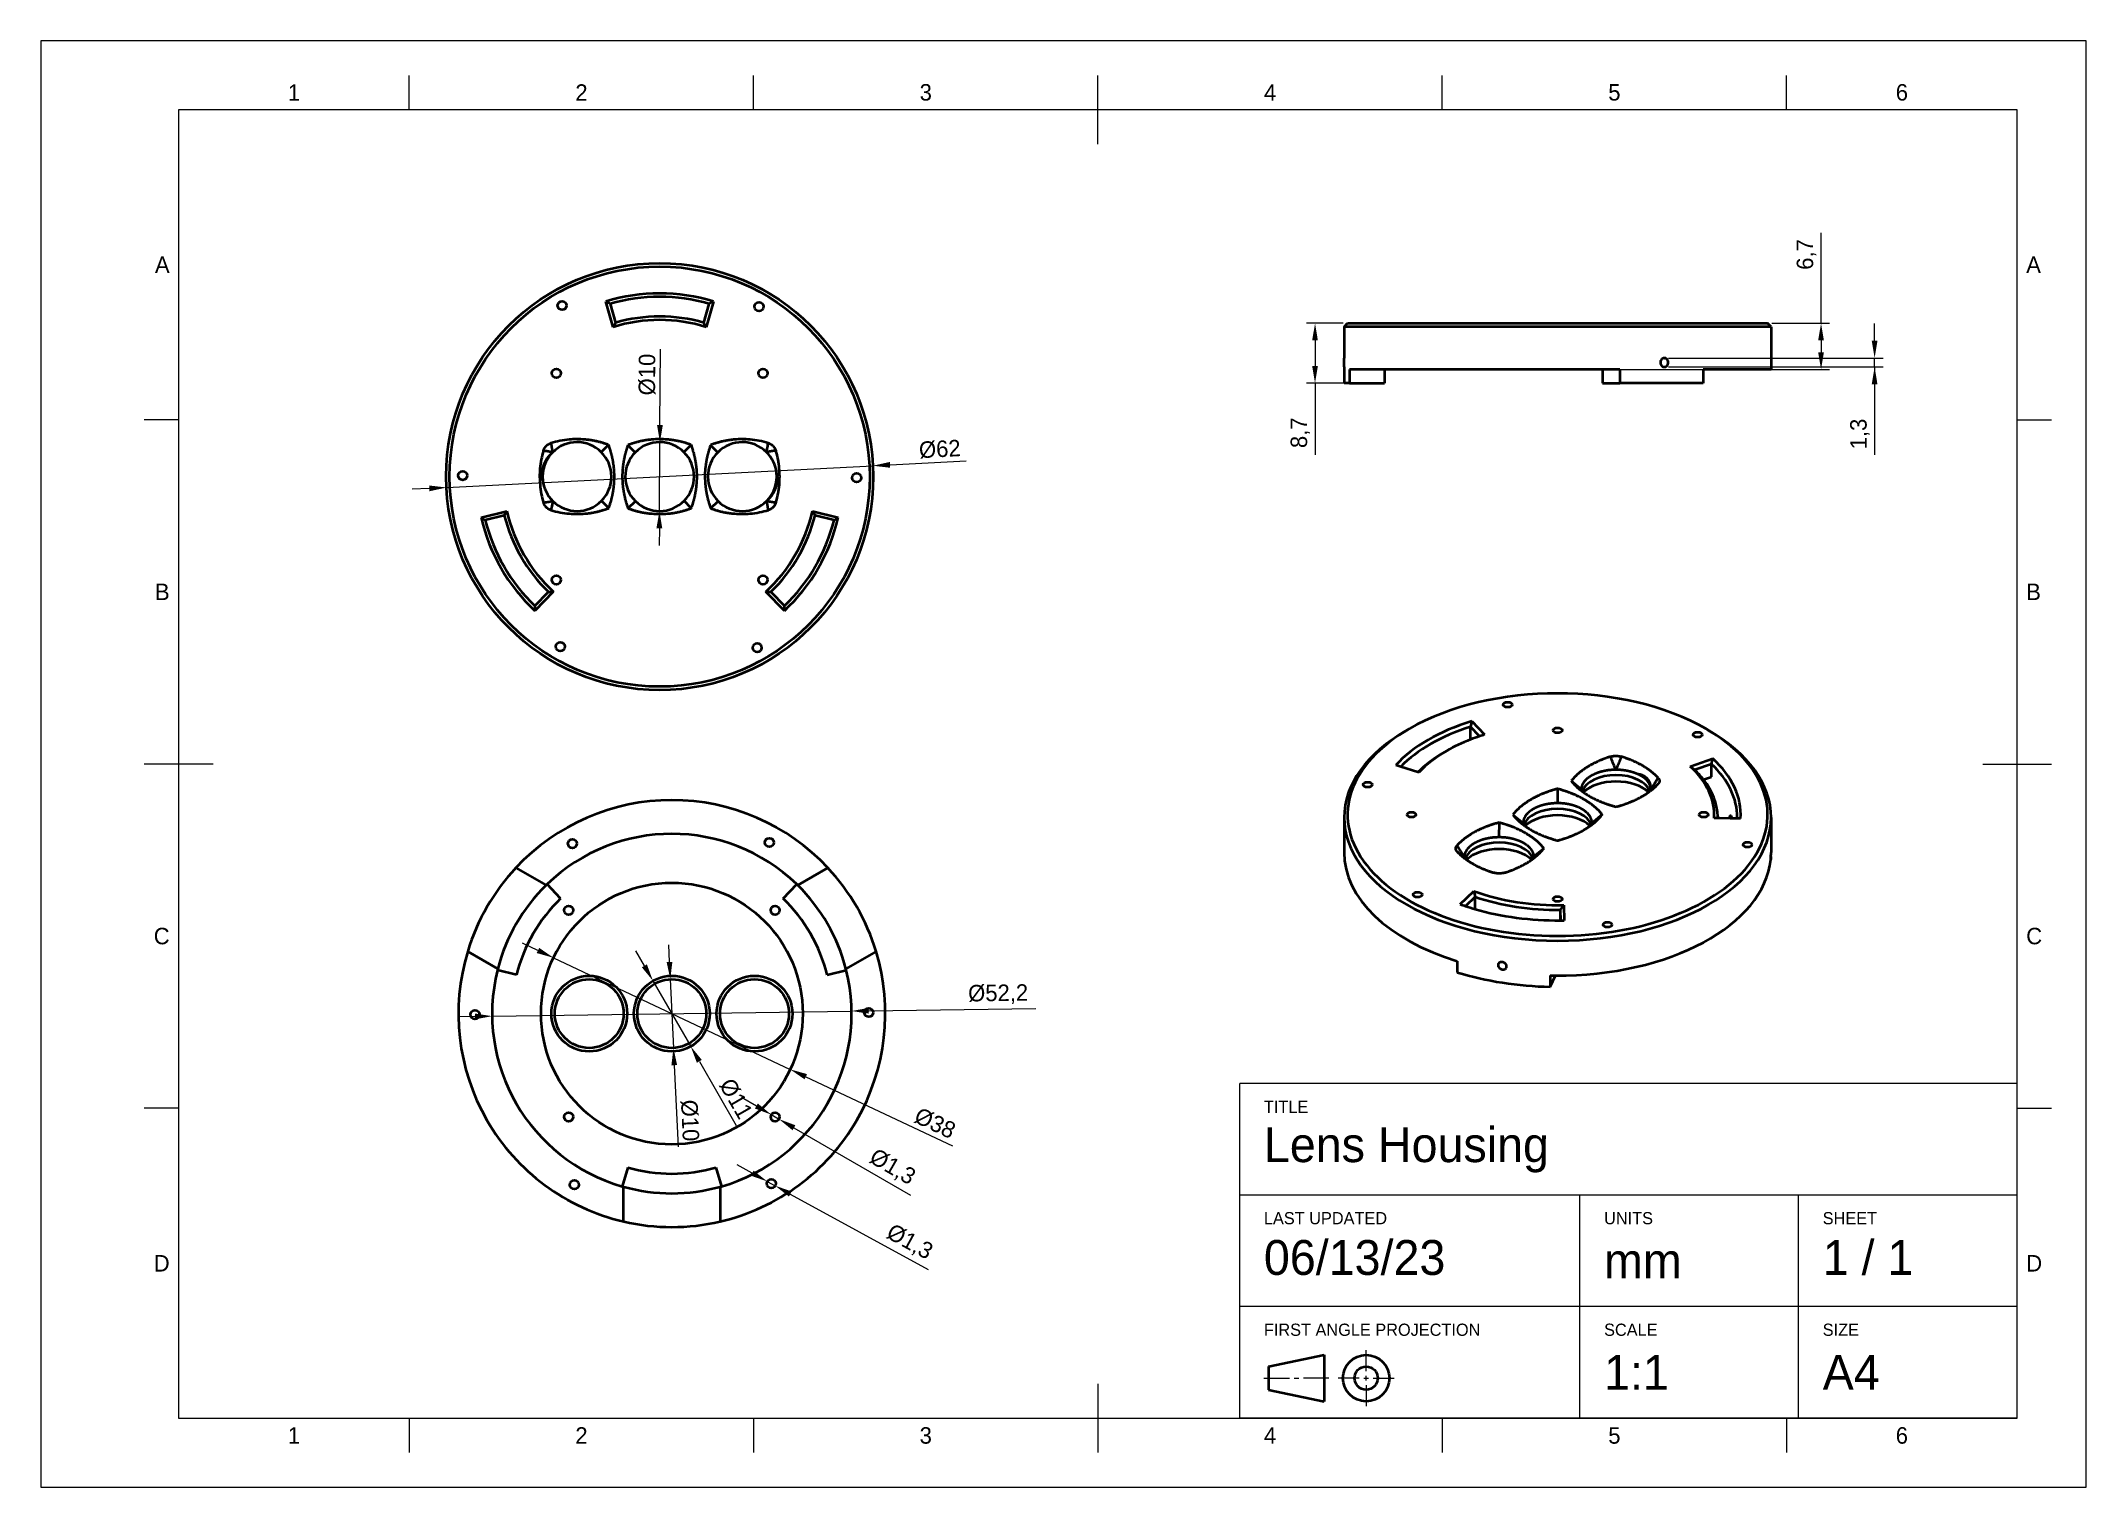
# Paper-space layout 'Sheet' of a CAD drawing. Header units: millimetres. Extents: x 0 to 297, y 0 to 210.
# The model-space entities are those that its viewports show. They can reach past a viewport. Long polylines and large blocks are cut down to what shows.
import ezdxf

# ---------------------------------------------------------------- set-up
doc = ezdxf.new("R2010")
doc.units = ezdxf.units.MM
for name, color, linetype in [('Annotations', 7, 'Continuous'), ('Border', 7, 'Continuous'), ('Geometries', 7, 'Continuous')]:
    doc.layers.add(name, color=color, linetype=linetype)
doc.styles.add('Shapr0', font='txt', dxfattribs={"height": 2.3925})
doc.styles.add('Shapr1', font='txt', dxfattribs={"height": 2.3925})
doc.styles.add('Shapr2', font='txt', dxfattribs={"height": 2.3925})
doc.styles.add('Shapr7', font='txt', dxfattribs={"height": 2.3925})
doc.styles.add('Shapr9', font='txt', dxfattribs={"height": 2.3925})
doc.dimstyles.new('ISO-25', dxfattribs={"dimtxt": 2.5, "dimasz": 2.5, "dimexe": 1.25, "dimexo": 0.625, "dimtad": 1, "dimtxsty": 'Standard', "dimcen": 2.5, "dimadec": 0, "dimazin": 0, "dimtfac": 1, "dimtmove": 0, "dimatfit": 3, "dimfxl": 1, "dimarcsym": 0})

psp = doc.layouts.new('Sheet')

msp = doc.modelspace()

# ---------------------------------------------------------------- texts
at = {"layer": 'Border', "linetype": 'Continuous', "lineweight": 15, "char_height": 2.393, "width": 2.3925, "style": 'Shapr0'}
for s, insert, attachment_point in [('1', (36.75, 201.304), 8), ('2', (78.5, 201.304), 8), ('3', (128.5, 201.304), 8), ('4', (178.5, 201.304), 8), ('5', (228.5, 201.304), 8), ('6', (270.25, 201.304), 8), ('A', (18.696, 177.5), 6), ('A', (288.304, 177.5), 4), ('B', (18.696, 130), 6), ('B', (288.304, 130), 4), ('C', (18.696, 80), 6), ('C', (288.304, 80), 4), ('D', (18.696, 32.5), 6), ('D', (288.304, 32.5), 4), ('1', (36.75, 8.696), 2), ('2', (78.5, 8.696), 2), ('3', (128.5, 8.696), 2), ('4', (178.5, 8.696), 2), ('5', (228.5, 8.696), 2), ('6', (270.25, 8.696), 2)]:
    msp.add_mtext(s, dxfattribs=dict(at, insert=insert, attachment_point=attachment_point))
at = {"layer": 'Border', "linetype": 'Continuous', "lineweight": 15, "attachment_point": 1, "style": 'Shapr1'}
for s, insert, char_height in [('TITLE', (177.6, 56.1), 1.7705), ('Lens Housing', (177.6, 52.253), 5.06253), ('LAST UPDATED', (177.6, 39.935), 1.77045), ('UNITS', (227, 39.935), 1.7705), ('SHEET', (258.75, 39.935), 1.7705), ('06/13/23', (177.6, 35.874), 5.0625), ('1 / 1', (258.75, 35.874), 5.0625), ('mm', (227, 35.4), 5.0625), ('FIRST ANGLE PROJECTION', (177.6, 23.735), 1.77045), ('SCALE', (227, 23.735), 1.7705), ('SIZE', (258.75, 23.735), 1.7705), ('1:1', (227, 19.2), 5.0625), ('A4', (258.75, 19.2), 5.0625)]:
    msp.add_mtext(s, dxfattribs=dict(at, insert=insert, char_height=char_height))

# ---------------------------------------------------------------- blocks, each defined once
blk = doc.blocks.new('*D2')
at = {"layer": 'Annotations', "color": 0, "linetype": 'Continuous', "lineweight": 15}
for p, q in [((189.12, 169), (183.78, 169)), ((185.03, 166.5), (185.03, 162.8)), ((189.43, 160.3), (183.78, 160.3)), ((185.03, 160.3), (185.03, 149.89))]:
    blk.add_line(p, q, dxfattribs=at)
at = {"layer": 'Annotations', "color": 0}
for points in [[(185.44, 166.5), (184.61, 166.5), (185.03, 169)], [(184.61, 162.8), (185.44, 162.8), (185.03, 160.3)]]:
    blk.add_solid(points, dxfattribs=at)
at = {"layer": 'Defpoints', "color": 0}
for p in [(189.75, 169), (185.03, 160.3), (190.05, 160.3)]:
    blk.add_point(p, dxfattribs=at)
at = {"layer": 'Annotations', "color": 0, "lineweight": 15, "insert": (182.9, 153.1), "char_height": 2.393, "attachment_point": 5, "rotation": 90, "style": 'Shapr2'}
blk.add_mtext('\\A1;8,7', dxfattribs=at)
blk = doc.blocks.new('*D3')
at = {"layer": 'Annotations', "color": 0, "linetype": 'Continuous', "lineweight": 15}
for p, q in [((258.51, 169), (258.51, 182.14)), ((251.38, 169), (259.76, 169)), ((258.51, 166.5), (258.51, 164.8)), ((227.38, 162.3), (259.76, 162.3))]:
    blk.add_line(p, q, dxfattribs=at)
at = {"layer": 'Annotations', "color": 0}
for points in [[(258.93, 166.5), (258.09, 166.5), (258.51, 169)], [(258.09, 164.8), (258.93, 164.8), (258.51, 162.3)]]:
    blk.add_solid(points, dxfattribs=at)
at = {"layer": 'Defpoints', "color": 0}
for p in [(250.75, 169), (226.76, 162.3), (258.51, 162.3)]:
    blk.add_point(p, dxfattribs=at)
at = {"layer": 'Annotations', "color": 0, "lineweight": 15, "insert": (256.39, 178.99), "char_height": 2.393, "attachment_point": 5, "rotation": 90, "style": 'Shapr2'}
blk.add_mtext('\\A1;6,7', dxfattribs=at)
blk = doc.blocks.new('*D4')
at = {"layer": 'Annotations', "color": 0, "linetype": 'Continuous', "lineweight": 15}
for p, q in [((123.31, 148.44), (134.35, 149.01)), ((58.9, 145.15), (120.81, 148.31)), ((56.4, 145.02), (53.9, 144.89))]:
    blk.add_line(p, q, dxfattribs=at)
at = {"layer": 'Annotations', "color": 0}
for points in [[(123.29, 148.86), (123.33, 148.02), (120.81, 148.31)], [(56.42, 144.6), (56.38, 145.44), (58.9, 145.15)]]:
    blk.add_solid(points, dxfattribs=at)
at = {"layer": 'Defpoints', "color": 0}
for p in [(120.81, 148.31), (58.9, 145.15)]:
    blk.add_point(p, dxfattribs=at)
at = {"layer": 'Annotations', "color": 0, "lineweight": 15, "insert": (130.54, 150.71), "char_height": 2.393, "attachment_point": 5, "rotation": 2.9271, "style": 'Shapr7'}
blk.add_mtext('\\A1;%%c62', dxfattribs=at)
blk = doc.blocks.new('*D5')
at = {"layer": 'Annotations', "color": 0, "linetype": 'Continuous', "lineweight": 15}
for p, q in [((89.9, 154.23), (89.97, 165.26)), ((89.82, 141.73), (89.89, 151.73)), ((89.81, 139.23), (89.79, 136.73))]:
    blk.add_line(p, q, dxfattribs=at)
at = {"layer": 'Annotations', "color": 0, "lineweight": 15}
blk.add_arc((89.85, 146.73), 5, 52.4014, 104.0099, dxfattribs=at)
at = {"layer": 'Annotations', "color": 0}
for points in [[(89.48, 154.23), (90.32, 154.23), (89.89, 151.73)], [(90.23, 139.23), (89.39, 139.24), (89.82, 141.73)]]:
    blk.add_solid(points, dxfattribs=at)
at = {"layer": 'Defpoints', "color": 0}
for p in [(89.89, 151.73), (89.82, 141.73)]:
    blk.add_point(p, dxfattribs=at)
at = {"layer": 'Annotations', "color": 0, "lineweight": 15, "insert": (88.05, 161.55), "char_height": 2.393, "attachment_point": 5, "rotation": 89.6484, "style": 'Shapr7'}
blk.add_mtext('\\A1;%%c10', dxfattribs=at)
blk = doc.blocks.new('*D6')
at = {"layer": 'Annotations', "color": 0, "linetype": 'Continuous', "lineweight": 15}
for p, q in [((63.03, 68.35), (60.53, 68.31)), ((65.53, 68.38), (117.72, 69.13)), ((120.22, 69.16), (144.47, 69.51))]:
    blk.add_line(p, q, dxfattribs=at)
at = {"layer": 'Annotations', "color": 0}
for points in [[(63.04, 67.93), (63.02, 68.77), (65.53, 68.38)], [(120.22, 69.58), (120.23, 68.75), (117.72, 69.13)]]:
    blk.add_solid(points, dxfattribs=at)
at = {"layer": 'Defpoints', "color": 0}
for p in [(65.53, 68.38), (117.72, 69.13)]:
    blk.add_point(p, dxfattribs=at)
at = {"layer": 'Annotations', "color": 0, "lineweight": 15, "insert": (139.01, 71.55), "char_height": 2.3925, "attachment_point": 5, "rotation": 0.8143, "style": 'Shapr9'}
blk.add_mtext('\\A1;%%c52,2', dxfattribs=at)
blk = doc.blocks.new('*D7')
at = {"layer": 'Annotations', "color": 0, "linetype": 'Continuous', "lineweight": 15}
for p, q in [((72.18, 77.93), (69.92, 78.99)), ((74.44, 76.86), (108.81, 60.66)), ((111.07, 59.59), (132.4, 49.54))]:
    blk.add_line(p, q, dxfattribs=at)
at = {"layer": 'Annotations', "color": 0}
for points in [[(72, 77.55), (72.36, 78.3), (74.44, 76.86)], [(111.25, 59.97), (110.9, 59.21), (108.81, 60.66)]]:
    blk.add_solid(points, dxfattribs=at)
at = {"layer": 'Defpoints', "color": 0}
for p in [(74.44, 76.86), (108.81, 60.66)]:
    blk.add_point(p, dxfattribs=at)
at = {"layer": 'Annotations', "color": 0, "lineweight": 15, "insert": (129.84, 52.84), "char_height": 2.393, "attachment_point": 5, "rotation": 334.7581, "style": 'Shapr9'}
blk.add_mtext('\\A1;%%c38', dxfattribs=at)
blk = doc.blocks.new('*D8')
at = {"layer": 'Annotations', "color": 0, "linetype": 'Continuous', "lineweight": 15}
for p, q in [((87.64, 75.69), (86.39, 77.85)), ((88.88, 73.52), (94.37, 63.99)), ((95.62, 61.82), (100.98, 52.52))]:
    blk.add_line(p, q, dxfattribs=at)
at = {"layer": 'Annotations', "color": 0}
for points in [[(87.27, 75.48), (88, 75.9), (88.88, 73.52)], [(95.98, 62.03), (95.26, 61.62), (94.37, 63.99)]]:
    blk.add_solid(points, dxfattribs=at)
at = {"layer": 'Defpoints', "color": 0}
for p in [(88.88, 73.52), (94.37, 63.99)]:
    blk.add_point(p, dxfattribs=at)
at = {"layer": 'Annotations', "color": 0, "lineweight": 15, "insert": (100.93, 56.4), "char_height": 2.393, "attachment_point": 5, "rotation": 299.9379, "style": 'Shapr9'}
blk.add_mtext('\\A1;%%c11', dxfattribs=at)
blk = doc.blocks.new('*D9')
at = {"layer": 'Annotations', "color": 0, "linetype": 'Continuous', "lineweight": 15}
for p, q in [((91.28, 76.25), (91.17, 78.75)), ((91.4, 73.75), (91.86, 63.76)), ((91.97, 61.26), (92.52, 49.43))]:
    blk.add_line(p, q, dxfattribs=at)
at = {"layer": 'Annotations', "color": 0}
for points in [[(90.87, 76.23), (91.7, 76.27), (91.4, 73.75)], [(92.39, 61.28), (91.56, 61.24), (91.86, 63.76)]]:
    blk.add_solid(points, dxfattribs=at)
at = {"layer": 'Defpoints', "color": 0}
for p in [(91.4, 73.75), (91.86, 63.76)]:
    blk.add_point(p, dxfattribs=at)
at = {"layer": 'Annotations', "color": 0, "lineweight": 15, "insert": (94.24, 53.23), "char_height": 2.393, "attachment_point": 5, "rotation": 272.6375, "style": 'Shapr9'}
blk.add_mtext('\\A1;%%c10', dxfattribs=at)
blk = doc.blocks.new('*D10')
at = {"layer": 'Annotations', "color": 0, "linetype": 'Continuous', "lineweight": 15}
for p, q in [((103.3, 45.58), (101.11, 46.78)), ((105.49, 44.38), (106.63, 43.76)), ((108.83, 42.55), (128.85, 31.58))]:
    blk.add_line(p, q, dxfattribs=at)
at = {"layer": 'Annotations', "color": 0}
for points in [[(103.1, 45.22), (103.5, 45.95), (105.49, 44.38)], [(109.03, 42.92), (108.63, 42.19), (106.63, 43.76)]]:
    blk.add_solid(points, dxfattribs=at)
at = {"layer": 'Defpoints', "color": 0}
for p in [(105.49, 44.38), (106.63, 43.76)]:
    blk.add_point(p, dxfattribs=at)
at = {"layer": 'Annotations', "color": 0, "lineweight": 15, "insert": (126.11, 35.5), "char_height": 2.393, "attachment_point": 5, "rotation": 331.2706, "style": 'Shapr9'}
blk.add_mtext('\\A1;%%c1,3', dxfattribs=at)
blk = doc.blocks.new('*D11')
at = {"layer": 'Annotations', "color": 0, "linetype": 'Continuous', "lineweight": 15}
for p, q in [((103.9, 55.33), (101.74, 56.59)), ((106.07, 54.08), (107.19, 53.43)), ((109.35, 52.18), (126.26, 42.4))]:
    blk.add_line(p, q, dxfattribs=at)
at = {"layer": 'Annotations', "color": 0}
for points in [[(103.69, 54.97), (104.11, 55.7), (106.07, 54.08)], [(109.56, 52.54), (109.15, 51.82), (107.19, 53.43)]]:
    blk.add_solid(points, dxfattribs=at)
at = {"layer": 'Defpoints', "color": 0}
for p in [(106.07, 54.08), (107.19, 53.43)]:
    blk.add_point(p, dxfattribs=at)
at = {"layer": 'Annotations', "color": 0, "lineweight": 15, "insert": (123.61, 46.39), "char_height": 2.393, "attachment_point": 5, "rotation": 329.9588, "style": 'Shapr9'}
blk.add_mtext('\\A1;%%c1,3', dxfattribs=at)
blk = doc.blocks.new('*D12')
at = {"layer": 'Annotations', "color": 0, "linetype": 'Continuous', "lineweight": 15}
for p, q in [((266.29, 166.45), (266.29, 168.95)), ((236.37, 163.95), (267.54, 163.95)), ((266.29, 162.65), (266.29, 163.95)), ((236.37, 162.65), (267.54, 162.65)), ((266.29, 162.65), (266.29, 149.88)), ((266.29, 160.15), (266.29, 157.65))]:
    blk.add_line(p, q, dxfattribs=at)
at = {"layer": 'Annotations', "color": 0}
for points in [[(265.87, 166.45), (266.7, 166.45), (266.29, 163.95)], [(266.7, 160.15), (265.87, 160.15), (266.29, 162.65)]]:
    blk.add_solid(points, dxfattribs=at)
at = {"layer": 'Defpoints', "color": 0}
for p in [(235.75, 163.95), (266.29, 163.95), (235.75, 162.65)]:
    blk.add_point(p, dxfattribs=at)
at = {"layer": 'Annotations', "color": 0, "lineweight": 15, "insert": (264.16, 152.92), "char_height": 2.393, "attachment_point": 5, "rotation": 90, "style": 'Shapr2'}
blk.add_mtext('\\A1;1,3', dxfattribs=at)
blk = doc.blocks.new('*U13')
at = {"layer": 'Border', "linetype": 'Continuous', "lineweight": 15}
for p, q in [((287, 58.6), (174.1, 58.6)), ((174.1, 10), (174.1, 58.6)), ((287, 10), (287, 58.6)), ((287, 42.4), (174.1, 42.4)), ((223.5, 10), (223.5, 42.4)), ((255.25, 10), (255.25, 42.4)), ((287, 26.2), (174.1, 26.2)), ((192.450088, 16.837486), (192.450088, 19.875004)), ((177.6, 15.82498), (181.312522, 15.82498)), ((181.987526, 15.82498), (182.66253, 15.82498)), ((187.050056, 15.82498), (183.337534, 15.82498)), ((191.437582, 15.82498), (188.400064, 15.82498)), ((192.112586, 15.82498), (192.78759, 15.82498)), ((192.450088, 15.487478), (192.450088, 16.162482)), ((193.462594, 15.82498), (196.500112, 15.82498)), ((192.450088, 14.812474), (192.450088, 11.774956)), ((287, 10), (174.1, 10))]:
    blk.add_line(p, q, dxfattribs=at)
at = {"layer": 'Border', "linetype": 'Continuous', "lineweight": 40}
for p, q in [((178.275004, 17.51249), (186.375052, 19.2)), ((186.375052, 19.2), (186.375052, 12.44996)), ((178.275004, 17.51249), (178.275004, 14.13747)), ((178.275004, 14.13747), (186.375052, 12.44996))]:
    blk.add_line(p, q, dxfattribs=at)
for radius in [3.37502, 1.68751]:
    blk.add_circle((192.450088, 15.82498), radius, dxfattribs=at)

# ---------------------------------------------------------------- dimensions: what is measured, and where the dimension line sits
at = {"layer": 'Annotations', "linetype": 'Continuous', "lineweight": 15}
for base, p1, p2, picture, middle in [((258.511, 162.3), (250.75, 169), (226.759, 162.3), '*D3', (258.511, 178.991)), ((185.028, 160.3), (189.75, 169), (190.051, 160.3), '*D2', (185.028, 153.098)), ((266.288, 163.95), (235.75, 162.65), (235.75, 163.95), '*D12', (266.288, 152.92))]:
    dim = msp.add_linear_dim(base=base, p1=p1, p2=p2, angle=90, dimstyle='ISO-25', override={"dimscale": 1, "dimgap": 0.7, "dimdec": 2, "dimlfac": 1, "dimrnd": 0.01, "dimzin": 8, "dimdsep": 44, "dimtxsty": 'Shapr2', "dimse1": 0, "dimse2": 0, "dimadec": 2, "dimtol": 0, "dimlim": 0, "dimtp": 0, "dimtm": 0, "dimtfac": 0.6, "dimtdec": 8, "dimfrac": 2, "dimtolj": 1, "dimlwd": 15, "dimlwe": 15}, dxfattribs=at)
    dim.commit()
    dim.dimension.update_dxf_attribs({"geometry": picture, "text_midpoint": middle, "dimtype": 160})
for p1, p2, override, picture, middle in [((89.824, 141.733), (89.885, 151.732), {"dimscale": 1, "dimgap": 0.7, "dimdec": 2, "dimlfac": 1, "dimrnd": 0.01, "dimzin": 8, "dimdsep": 44, "dimtxsty": 'Shapr7', "dimcen": 2.5, "dimadec": 2, "dimtol": 0, "dimlim": 0, "dimtp": 0, "dimtm": 0, "dimtfac": 0.6, "dimtdec": 8, "dimtofl": 1, "dimfrac": 2, "dimtolj": 1, "dimlwd": 15, "dimlwe": 15}, '*D5', (89.945, 161.54)), ((58.895, 145.147), (120.814, 148.313), {"dimscale": 1, "dimgap": 0.7, "dimdec": 2, "dimlfac": 1, "dimrnd": 0.01, "dimzin": 8, "dimdsep": 44, "dimtxsty": 'Shapr7', "dimcen": 2.5, "dimadec": 2, "dimtol": 0, "dimlim": 0, "dimtp": 0, "dimtm": 0, "dimtfac": 0.6, "dimtdec": 8, "dimtofl": 1, "dimfrac": 2, "dimtolj": 1, "dimlwd": 15, "dimlwe": 15}, '*D4', (130.64, 148.815)), ((74.442, 76.86), (108.814, 60.655), {"dimscale": 1, "dimgap": 0.7, "dimdec": 2, "dimlfac": 1, "dimrnd": 0.01, "dimzin": 8, "dimdsep": 44, "dimtxsty": 'Shapr9', "dimcen": 2.5, "dimadec": 2, "dimtol": 0, "dimlim": 0, "dimtp": 0, "dimtm": 0, "dimtfac": 0.6, "dimtdec": 8, "dimtofl": 1, "dimfrac": 2, "dimtolj": 1, "dimlwd": 15, "dimlwe": 15}, '*D7', (129.033, 51.123)), ((88.883, 73.522), (94.372, 63.99), {"dimscale": 1, "dimgap": 0.7, "dimdec": 2, "dimlfac": 1, "dimrnd": 0.01, "dimzin": 8, "dimdsep": 44, "dimtxsty": 'Shapr9', "dimcen": 2.5, "dimadec": 2, "dimtol": 0, "dimlim": 0, "dimtp": 0, "dimtm": 0, "dimtfac": 0.6, "dimtdec": 8, "dimtofl": 1, "dimfrac": 2, "dimtolj": 1, "dimlwd": 15, "dimlwe": 15}, '*D8', (99.291, 55.449)), ((91.397, 73.751), (91.858, 63.761), {"dimscale": 1, "dimgap": 0.7, "dimdec": 2, "dimlfac": 1, "dimrnd": 0.01, "dimzin": 8, "dimdsep": 44, "dimtxsty": 'Shapr9', "dimcen": 2.5, "dimadec": 2, "dimtol": 0, "dimlim": 0, "dimtp": 0, "dimtm": 0, "dimtfac": 0.6, "dimtdec": 8, "dimtofl": 1, "dimfrac": 2, "dimtolj": 1, "dimlwd": 15, "dimlwe": 15}, '*D9', (92.347, 53.142)), ((65.53, 68.385), (117.725, 69.127), {"dimscale": 1, "dimgap": 0.7, "dimdec": 2, "dimlfac": 1, "dimrnd": 0.01, "dimzin": 8, "dimdsep": 44, "dimtxsty": 'Shapr9', "dimcen": 2.5, "dimadec": 2, "dimtol": 0, "dimlim": 0, "dimtp": 0, "dimtm": 0, "dimtfac": 0.6, "dimtdec": 8, "dimtofl": 1, "dimfrac": 2, "dimtolj": 1, "dimlwd": 15, "dimlwe": 15}, '*D6', (139.044, 69.43)), ((106.065, 54.083), (107.19, 53.432), {"dimscale": 1, "dimgap": 0.7, "dimdec": 2, "dimlfac": 1, "dimrnd": 0.01, "dimzin": 8, "dimdsep": 44, "dimtxsty": 'Shapr9', "dimcen": 2.5, "dimadec": 2, "dimtol": 0, "dimlim": 0, "dimtp": 0, "dimtm": 0, "dimtfac": 0.6, "dimtdec": 8, "dimtofl": 1, "dimfrac": 2, "dimtolj": 1, "dimlwd": 15, "dimlwe": 15}, '*D11', (122.548, 44.551)), ((105.493, 44.38), (106.633, 43.756), {"dimscale": 1, "dimgap": 0.7, "dimdec": 2, "dimlfac": 1, "dimrnd": 0.01, "dimzin": 8, "dimdsep": 44, "dimtxsty": 'Shapr9', "dimcen": 2.5, "dimadec": 2, "dimtol": 0, "dimlim": 0, "dimtp": 0, "dimtm": 0, "dimtfac": 0.6, "dimtdec": 8, "dimtofl": 1, "dimfrac": 2, "dimtolj": 1, "dimlwd": 15, "dimlwe": 15}, '*D10', (125.091, 33.638))]:
    dim = msp.add_diameter_dim_2p(p1=p1, p2=p2, dimstyle='ISO-25', override=override, dxfattribs=at)
    dim.commit()
    dim.dimension.update_dxf_attribs({"geometry": picture, "text_midpoint": middle, "dimtype": 163})

# ---------------------------------------------------------------- linework, layer by layer
at = {"layer": 'Border', "linetype": 'Continuous', "lineweight": 15}
for p, q in [((53.5, 200), (53.5, 205)), ((103.5, 200), (103.5, 205)), ((153.5, 195), (153.5, 205)), ((203.5, 200), (203.5, 205)), ((253.5, 200), (253.5, 205)), ((287, 200), (20, 200)), ((20, 200), (20, 10)), ((287, 10), (287, 200)), ((20, 155), (15, 155)), ((287, 155), (292, 155)), ((25, 105), (15, 105)), ((282, 105), (292, 105)), ((20, 55), (15, 55)), ((287, 55), (292, 55)), ((153.5, 15), (153.5, 5)), ((20, 10), (287, 10)), ((53.5, 10), (53.5, 5)), ((103.5, 10), (103.5, 5)), ((203.5, 10), (203.5, 5)), ((253.5, 10), (253.5, 5))]:
    msp.add_line(p, q, dxfattribs=at)
at = {"layer": 'Geometries', "linetype": 'Continuous', "lineweight": 40}
for p, q in [((83.105, 168.456), (82.043, 172.16)), ((82.66, 171.821), (83.447, 169.079)), ((96.262, 169.079), (97.049, 171.821)), ((97.666, 172.16), (96.604, 168.456)), ((189.25, 168.5), (189.75, 169)), ((251.25, 168.5), (189.25, 168.5)), ((189.25, 168.5), (189.25, 163.95)), ((189.75, 169), (250.75, 169)), ((251.25, 168.5), (250.75, 169)), ((251.25, 168.5), (251.25, 162.3)), ((235.748, 163.95), (235.75, 163.95)), ((235.75, 163.95), (235.756, 163.95)), ((236.28, 163.507), (236.284, 163.492)), ((189.25, 162.65), (189.25, 160.3)), ((189.25, 162.65), (189.25, 162.65)), ((190.051, 162.3), (190.051, 160.3)), ((195.104, 162.3), (190.051, 162.3)), ((226.759, 162.3), (195.104, 162.3)), ((195.104, 162.3), (195.104, 160.3)), ((226.759, 162.3), (226.759, 160.3)), ((229.287, 162.3), (226.759, 162.3)), ((229.287, 162.3), (229.287, 160.3)), ((235.75, 162.65), (235.768, 162.65)), ((236.297, 163.164), (236.298, 163.17)), ((236.297, 163.161), (236.297, 163.164)), ((251.25, 162.3), (241.411, 162.3)), ((241.411, 162.3), (241.411, 160.3)), ((190.051, 160.3), (189.25, 160.3)), ((190.051, 160.3), (195.104, 160.3)), ((195.104, 160.3), (195.104, 160.3)), ((226.759, 160.3), (229.287, 160.3)), ((238.882, 160.3), (229.287, 160.3)), ((238.883, 160.3), (238.882, 160.3)), ((241.411, 160.3), (238.883, 160.3)), ((105.608, 151.537), (105.623, 151.609)), ((82.438, 151.332), (81.375, 150.282)), ((85.254, 151.316), (86.304, 150.253)), ((94.438, 151.332), (93.375, 150.282)), ((97.254, 151.316), (98.304, 150.253)), ((105.54, 151.166), (105.548, 151.215)), ((105.548, 151.215), (105.561, 151.288)), ((72.885, 146.179), (72.885, 146.18)), ((72.885, 146.179), (72.885, 146.18)), ((106.824, 147.286), (106.824, 147.285)), ((106.824, 147.286), (106.824, 147.285)), ((82.454, 142.149), (81.404, 143.211)), ((85.271, 142.132), (86.333, 143.182)), ((94.454, 142.149), (93.404, 143.212)), ((97.271, 142.132), (98.333, 143.182)), ((63.929, 140.78), (67.665, 141.712)), ((67.296, 141.104), (64.53, 140.415)), ((105.604, 142.083), (105.604, 142.083)), ((112.044, 141.712), (115.78, 140.781)), ((115.178, 140.415), (112.414, 141.105)), ((71.725, 127.957), (73.704, 130.006)), ((74.414, 130.022), (71.74, 127.253)), ((107.969, 127.254), (105.295, 130.022)), ((106.006, 130.006), (107.984, 127.957)), ((198.33, 109.888), (198.683, 110.092)), ((208.921, 109.031), (207.595, 110.413)), ((207.595, 108.576), (207.595, 110.413)), ((207.792, 111.211), (209.66, 109.266)), ((242.17, 109.888), (241.817, 110.092)), ((204.163, 106.929), (203.81, 106.724)), ((207.609, 108.561), (207.595, 108.576)), ((197.478, 104.599), (196.745, 104.834)), ((199.973, 103.8), (197.478, 104.599)), ((227.99, 105.949), (227.95, 106.07)), ((228.175, 105.445), (228.133, 105.553)), ((228.204, 105.372), (228.175, 105.445)), ((228.69, 104.203), (228.713, 104.203)), ((239.489, 104.651), (242.789, 105.796)), ((242.622, 104.993), (240.179, 104.146)), ((242.622, 103.156), (242.622, 104.993)), ((200.115, 103.755), (199.973, 103.8)), ((220.236, 101.391), (220.227, 99.304)), ((222.24, 102.534), (223.733, 101.304)), ((223.733, 101.322), (223.733, 101.32)), ((223.733, 101.31), (223.733, 101.304)), ((233.733, 101.335), (233.733, 101.316)), ((234.672, 101.933), (234.672, 101.932)), ((241.447, 102.748), (242.622, 103.156)), ((189.25, 97.233), (189.25, 92.17)), ((211.751, 96.492), (211.742, 94.405)), ((213.754, 97.635), (215.248, 96.405)), ((215.248, 96.417), (215.248, 96.405)), ((226.742, 97.649), (225.248, 96.429)), ((225.248, 96.417), (225.248, 96.429)), ((243.499, 97.118), (242.982, 97.124)), ((243.5, 97.118), (243.499, 97.118)), ((243.5, 97.118), (243.5, 97.233)), ((243.73, 97.116), (243.5, 97.118)), ((245.289, 97.1), (243.73, 97.116)), ((245.556, 97.098), (245.289, 97.1)), ((246.347, 97.09), (245.556, 97.098)), ((246.83, 97.085), (246.347, 97.09)), ((251.25, 97.233), (251.25, 92.17)), ((205.65, 92.29), (205.69, 92.247)), ((218.256, 92.75), (216.763, 91.53)), ((68.974, 89.92), (73.354, 87.391)), ((109.902, 87.391), (114.282, 89.92)), ((206.756, 91.297), (206.78, 91.28)), ((206.763, 91.5), (206.763, 91.518)), ((216.763, 91.524), (216.763, 91.514)), ((216.763, 91.514), (216.763, 91.513)), ((251.199, 91.142), (251.232, 91.147)), ((251.232, 91.561), (251.232, 91.147)), ((75.477, 85.483), (73.498, 87.532)), ((107.779, 85.483), (109.758, 87.531)), ((206.125, 84.628), (208.108, 86.533)), ((208.276, 85.726), (206.864, 84.37)), ((208.276, 83.928), (208.276, 85.726)), ((220.655, 82.286), (220.655, 83.811)), ((220.701, 82.287), (220.655, 83.811)), ((221.146, 84.516), (221.213, 82.294)), ((66.353, 75.267), (61.974, 77.795)), ((121.281, 77.795), (116.902, 75.267)), ((69.069, 74.384), (66.304, 75.073)), ((114.187, 74.384), (116.952, 75.073)), ((205.672, 76.375), (205.672, 74.742)), ((219.194, 74.283), (219.194, 72.65)), ((219.194, 72.65), (219.948, 74.273)), ((85.22, 46.409), (84.434, 43.667)), ((98.036, 46.409), (98.822, 43.667)), ((84.628, 38.559), (84.628, 43.612)), ((98.628, 43.612), (98.628, 38.559))]:
    msp.add_line(p, q, dxfattribs=at)
at = {"layer": 'Geometries', "linetype": 'Continuous', "lineweight": 40, "flags": 128}
for points in [[(82.66, 171.821), (82.506, 171.907), (82.352, 171.991), (82.198, 172.076), (82.043, 172.16)], [(97.666, 172.16), (97.511, 172.076), (97.357, 171.991), (97.203, 171.907), (97.049, 171.821)], [(83.447, 169.079), (83.361, 168.924), (83.275, 168.768), (83.19, 168.612), (83.105, 168.456)], [(96.604, 168.456), (96.519, 168.612), (96.434, 168.768), (96.348, 168.924), (96.262, 169.079)], [(235.748, 163.95), (235.747, 163.95), (235.729, 163.95), (235.71, 163.948), (235.691, 163.946), (235.672, 163.944), (235.652, 163.94), (235.634, 163.936), (235.615, 163.931), (235.597, 163.926), (235.579, 163.919), (235.561, 163.912), (235.543, 163.905), (235.526, 163.897), (235.508, 163.887), (235.491, 163.877), (235.474, 163.867), (235.457, 163.856), (235.441, 163.844), (235.425, 163.832), (235.41, 163.819), (235.395, 163.806), (235.38, 163.792), (235.366, 163.777), (235.352, 163.762), (235.339, 163.746), (235.326, 163.73), (235.313, 163.713), (235.301, 163.695), (235.29, 163.678), (235.279, 163.66), (235.269, 163.642), (235.259, 163.624), (235.25, 163.605), (235.241, 163.585), (235.233, 163.565), (235.225, 163.544), (235.218, 163.523), (235.212, 163.502), (235.206, 163.482), (235.201, 163.461), (235.197, 163.44), (235.193, 163.419), (235.19, 163.397), (235.187, 163.375), (235.186, 163.353), (235.184, 163.331), (235.184, 163.309), (235.184, 163.286), (235.184, 163.265), (235.186, 163.243), (235.188, 163.222), (235.19, 163.2), (235.194, 163.179), (235.197, 163.157), (235.202, 163.136), (235.207, 163.114), (235.213, 163.093), (235.22, 163.072), (235.227, 163.052), (235.234, 163.032), (235.242, 163.013), (235.251, 162.993), (235.26, 162.975), (235.27, 162.956), (235.281, 162.937), (235.292, 162.919), (235.304, 162.901), (235.316, 162.884), (235.328, 162.867), (235.341, 162.851), (235.354, 162.836), (235.368, 162.821), (235.382, 162.807), (235.397, 162.793), (235.412, 162.779), (235.428, 162.766), (235.444, 162.754), (235.461, 162.742), (235.477, 162.731), (235.494, 162.721), (235.51, 162.711), (235.528, 162.703), (235.545, 162.694), (235.563, 162.687), (235.581, 162.68), (235.6, 162.673), (235.619, 162.668), (235.638, 162.663), (235.656, 162.659), (235.675, 162.656), (235.693, 162.653), (235.712, 162.651), (235.731, 162.65), (235.732, 162.65)], [(236.28, 163.507), (236.28, 163.509), (236.274, 163.53), (236.267, 163.55), (236.259, 163.571), (236.251, 163.591), (236.242, 163.61), (236.233, 163.629), (236.223, 163.647), (236.213, 163.665), (236.203, 163.683), (236.191, 163.701), (236.179, 163.718), (236.167, 163.735), (236.154, 163.751), (236.14, 163.767), (236.127, 163.781), (236.113, 163.796), (236.098, 163.809), (236.083, 163.823), (236.068, 163.835), (236.052, 163.847), (236.036, 163.859), (236.019, 163.87), (236.003, 163.88), (235.985, 163.89), (235.968, 163.899), (235.951, 163.907), (235.933, 163.914), (235.916, 163.921), (235.898, 163.927), (235.879, 163.933), (235.86, 163.937), (235.841, 163.941), (235.822, 163.945), (235.803, 163.947), (235.785, 163.949), (235.766, 163.95), (235.756, 163.95)], [(236.298, 163.17), (236.301, 163.185), (236.304, 163.206), (236.306, 163.228), (236.308, 163.249), (236.309, 163.271), (236.309, 163.293), (236.309, 163.315), (236.308, 163.338), (236.307, 163.36), (236.305, 163.382), (236.302, 163.403), (236.299, 163.425), (236.295, 163.446), (236.291, 163.467), (236.286, 163.487), (236.284, 163.492)], [(189.25, 162.65), (189.25, 162.651), (189.25, 162.653), (189.25, 162.655), (189.25, 162.658), (189.25, 162.662), (189.25, 162.667), (189.25, 162.672), (189.251, 162.678), (189.251, 162.685), (189.251, 162.692), (189.251, 162.7), (189.251, 162.709), (189.251, 162.719), (189.252, 162.729), (189.252, 162.74), (189.252, 162.751), (189.252, 162.764), (189.252, 162.776), (189.253, 162.789), (189.253, 162.803), (189.253, 162.817), (189.253, 162.832), (189.254, 162.847), (189.254, 162.864), (189.254, 162.88), (189.254, 162.898), (189.254, 162.915), (189.255, 162.934), (189.255, 162.953), (189.255, 162.972), (189.255, 162.987), (189.255, 163.003), (189.256, 163.018), (189.256, 163.034)], [(235.732, 162.65), (235.75, 162.65), (235.75, 162.65)], [(235.768, 162.65), (235.769, 162.65), (235.788, 162.652), (235.807, 162.653), (235.827, 162.656), (235.845, 162.659), (235.863, 162.663), (235.882, 162.668), (235.9, 162.673), (235.918, 162.68), (235.936, 162.687), (235.954, 162.694), (235.971, 162.703), (235.989, 162.712), (236.006, 162.722), (236.023, 162.732), (236.039, 162.743), (236.054, 162.754), (236.07, 162.766), (236.085, 162.779), (236.1, 162.792), (236.115, 162.806), (236.129, 162.821), (236.143, 162.837), (236.156, 162.852), (236.169, 162.868), (236.181, 162.885), (236.193, 162.902), (236.204, 162.919), (236.214, 162.937), (236.225, 162.955), (236.235, 162.974), (236.244, 162.994), (236.252, 163.014), (236.261, 163.034), (236.268, 163.055), (236.275, 163.076), (236.282, 163.097), (236.286, 163.114), (236.29, 163.13), (236.294, 163.147), (236.297, 163.161)], [(72.977, 150.5), (72.987, 150.531), (72.997, 150.562), (73.008, 150.593), (73.019, 150.624), (73.032, 150.654), (73.044, 150.684), (73.057, 150.714), (73.071, 150.744), (73.086, 150.773), (73.1, 150.802), (73.117, 150.832), (73.133, 150.862), (73.151, 150.891), (73.169, 150.92), (73.187, 150.948), (73.206, 150.976), (73.225, 151.003), (73.245, 151.03), (73.266, 151.056), (73.287, 151.082), (73.308, 151.107), (73.33, 151.132), (73.353, 151.157), (73.376, 151.181), (73.4, 151.204), (73.425, 151.228), (73.451, 151.252), (73.477, 151.275), (73.504, 151.297), (73.531, 151.319), (73.557, 151.339), (73.584, 151.358), (73.611, 151.377), (73.638, 151.395), (73.665, 151.413), (73.693, 151.43), (73.722, 151.447), (73.75, 151.463), (73.779, 151.478), (73.809, 151.493), (73.838, 151.507), (73.868, 151.521), (73.9, 151.535), (73.933, 151.548), (73.965, 151.561), (73.998, 151.573), (74.031, 151.584), (74.065, 151.594)], [(74.065, 151.594), (74.073, 151.557), (74.08, 151.518), (74.088, 151.479), (74.095, 151.44), (74.102, 151.399), (74.109, 151.359), (74.116, 151.318), (74.123, 151.277), (74.129, 151.234), (74.136, 151.191), (74.143, 151.146), (74.15, 151.101), (74.158, 151.055), (74.165, 151.008), (74.172, 150.961), (74.18, 150.913), (74.188, 150.864), (74.196, 150.815), (74.204, 150.765), (74.213, 150.715), (74.222, 150.664), (74.231, 150.613), (74.241, 150.561), (74.248, 150.521), (74.256, 150.481), (74.265, 150.44), (74.273, 150.4), (74.278, 150.375), (74.283, 150.351), (74.288, 150.326), (74.29, 150.315), (74.292, 150.304), (74.294, 150.292), (74.295, 150.285), (74.295, 150.276), (74.296, 150.274), (74.296, 150.271), (74.296, 150.268), (74.296, 150.265), (74.296, 150.262)], [(82.438, 151.332), (82.356, 151.363), (82.274, 151.393), (82.192, 151.423), (82.109, 151.452), (82.027, 151.48), (81.944, 151.508), (81.861, 151.535), (81.778, 151.562), (81.694, 151.588), (81.61, 151.613), (81.526, 151.638), (81.442, 151.663), (81.358, 151.686), (81.274, 151.71), (81.189, 151.732), (81.105, 151.754), (81.02, 151.776), (80.935, 151.797), (80.85, 151.817), (80.765, 151.837), (80.68, 151.856), (80.594, 151.874), (80.508, 151.892), (80.423, 151.91), (80.337, 151.927), (80.251, 151.943), (80.165, 151.958), (80.079, 151.973), (79.993, 151.988), (79.907, 152.002), (79.82, 152.015), (79.734, 152.028), (79.647, 152.04), (79.56, 152.051), (79.473, 152.062), (79.386, 152.073), (79.293, 152.083), (79.2, 152.093), (79.107, 152.102), (79.014, 152.111), (78.998, 152.112)], [(88.691, 152.108), (88.653, 152.105), (88.563, 152.096), (88.471, 152.086), (88.38, 152.076), (88.288, 152.066), (88.197, 152.054), (88.106, 152.042), (88.014, 152.029), (87.927, 152.017), (87.839, 152.003), (87.752, 151.989), (87.665, 151.975), (87.577, 151.959), (87.49, 151.944), (87.403, 151.927), (87.316, 151.91), (87.229, 151.893), (87.143, 151.874), (87.056, 151.856), (86.97, 151.836), (86.883, 151.816), (86.797, 151.796), (86.711, 151.775), (86.625, 151.753), (86.539, 151.73), (86.454, 151.707), (86.369, 151.684), (86.283, 151.66), (86.198, 151.635), (86.113, 151.61), (86.029, 151.584), (85.944, 151.557), (85.857, 151.529), (85.77, 151.501), (85.684, 151.471), (85.598, 151.442), (85.511, 151.411), (85.425, 151.38), (85.34, 151.348), (85.254, 151.316)], [(94.438, 151.332), (94.355, 151.364), (94.271, 151.394), (94.188, 151.424), (94.104, 151.454), (94.02, 151.482), (93.936, 151.511), (93.851, 151.538), (93.766, 151.565), (93.681, 151.592), (93.596, 151.618), (93.511, 151.643), (93.425, 151.668), (93.339, 151.692), (93.254, 151.715), (93.168, 151.738), (93.082, 151.76), (92.996, 151.782), (92.909, 151.803), (92.823, 151.823), (92.736, 151.843), (92.649, 151.862), (92.562, 151.881), (92.475, 151.899), (92.388, 151.917), (92.3, 151.933), (92.213, 151.95), (92.126, 151.965), (92.038, 151.98), (91.95, 151.995), (91.863, 152.009), (91.775, 152.022), (91.687, 152.034), (91.599, 152.046), (91.51, 152.058), (91.422, 152.069), (91.333, 152.079), (91.238, 152.089), (91.143, 152.099), (91.049, 152.108), (90.998, 152.112)], [(100.692, 152.108), (100.685, 152.108), (100.594, 152.099), (100.504, 152.09), (100.412, 152.08), (100.32, 152.069), (100.227, 152.058), (100.136, 152.046), (100.044, 152.034), (99.952, 152.02), (99.866, 152.008), (99.781, 151.994), (99.695, 151.98), (99.61, 151.965), (99.525, 151.95), (99.439, 151.934), (99.354, 151.918), (99.269, 151.901), (99.184, 151.883), (99.1, 151.865), (99.015, 151.847), (98.931, 151.827), (98.846, 151.808), (98.762, 151.787), (98.678, 151.766), (98.594, 151.745), (98.51, 151.723), (98.427, 151.7), (98.343, 151.677), (98.26, 151.653), (98.177, 151.629), (98.094, 151.604), (98.011, 151.578), (97.928, 151.552), (97.843, 151.525), (97.759, 151.497), (97.674, 151.468), (97.59, 151.439), (97.506, 151.409), (97.422, 151.379), (97.338, 151.348), (97.254, 151.316)], [(105.561, 151.288), (105.583, 151.414), (105.607, 151.533)], [(105.623, 151.609), (105.655, 151.599), (105.686, 151.589), (105.718, 151.577), (105.749, 151.566), (105.78, 151.553), (105.81, 151.54), (105.841, 151.527), (105.871, 151.513), (105.901, 151.498), (105.93, 151.483), (105.961, 151.466), (105.991, 151.449), (106.02, 151.431), (106.05, 151.413), (106.079, 151.394), (106.106, 151.375), (106.133, 151.355), (106.16, 151.335), (106.186, 151.315), (106.211, 151.293), (106.237, 151.272), (106.261, 151.25), (106.286, 151.227), (106.31, 151.204), (106.333, 151.18), (106.357, 151.155), (106.38, 151.129), (106.403, 151.102), (106.425, 151.075), (106.446, 151.048), (106.464, 151.025), (106.481, 151.001), (106.498, 150.977), (106.514, 150.953), (106.53, 150.929), (106.545, 150.904), (106.56, 150.879), (106.575, 150.854), (106.589, 150.828), (106.602, 150.802), (106.616, 150.776), (106.628, 150.75), (106.64, 150.724), (106.652, 150.697), (106.663, 150.67), (106.675, 150.641), (106.686, 150.611), (106.697, 150.581), (106.707, 150.551), (106.716, 150.521)], [(72.885, 146.18), (72.877, 146.218), (72.87, 146.257), (72.863, 146.296), (72.857, 146.335), (72.851, 146.373), (72.845, 146.412), (72.839, 146.457), (72.834, 146.502), (72.829, 146.546), (72.825, 146.591), (72.821, 146.636), (72.817, 146.68), (72.815, 146.725), (72.812, 146.769), (72.81, 146.814), (72.809, 146.858), (72.808, 146.902), (72.807, 146.945), (72.807, 146.989), (72.807, 147.032), (72.808, 147.075), (72.809, 147.118), (72.81, 147.161), (72.812, 147.204), (72.815, 147.251), (72.818, 147.297), (72.821, 147.344), (72.825, 147.39), (72.829, 147.437), (72.835, 147.491), (72.841, 147.544), (72.847, 147.597), (72.855, 147.651), (72.863, 147.704), (72.871, 147.757), (72.88, 147.81), (72.889, 147.858), (72.899, 147.907), (72.909, 147.955), (72.919, 148.003), (72.931, 148.051), (72.942, 148.099), (72.954, 148.148), (72.967, 148.196), (72.981, 148.244), (72.995, 148.292), (73.01, 148.34), (73.025, 148.388), (73.04, 148.433), (73.056, 148.479), (73.072, 148.524), (73.089, 148.569), (73.107, 148.615), (73.123, 148.656), (73.14, 148.697), (73.158, 148.737), (73.176, 148.778), (73.195, 148.819), (73.214, 148.859), (73.233, 148.898), (73.253, 148.938), (73.274, 148.978), (73.299, 149.024), (73.324, 149.071), (73.351, 149.117), (73.378, 149.163), (73.406, 149.209), (73.434, 149.254), (73.464, 149.299), (73.493, 149.344), (73.524, 149.388), (73.555, 149.432), (73.586, 149.475), (73.619, 149.518), (73.649, 149.558), (73.68, 149.597), (73.712, 149.636), (73.743, 149.674), (73.776, 149.712), (73.809, 149.751), (73.843, 149.789), (73.877, 149.827), (73.911, 149.864), (73.945, 149.901), (73.98, 149.937), (74.015, 149.973), (74.047, 150.006), (74.08, 150.038), (74.112, 150.069), (74.144, 150.1), (74.176, 150.131), (74.208, 150.161), (74.217, 150.17), (74.226, 150.178), (74.235, 150.187), (74.243, 150.195), (74.251, 150.204), (74.259, 150.212), (74.263, 150.216), (74.266, 150.22), (74.269, 150.224), (74.271, 150.227), (74.273, 150.23), (74.274, 150.232), (74.275, 150.235), (74.275, 150.237), (74.275, 150.24), (74.275, 150.242), (74.274, 150.244), (74.272, 150.246), (74.27, 150.248), (74.267, 150.25), (74.262, 150.253), (74.257, 150.255), (74.252, 150.257), (74.246, 150.259), (74.24, 150.261), (74.233, 150.263), (74.227, 150.264), (74.221, 150.266), (74.201, 150.271), (74.181, 150.276), (74.145, 150.285), (74.109, 150.293), (74.066, 150.302), (74.023, 150.311), (73.98, 150.32), (73.929, 150.33), (73.877, 150.339), (73.827, 150.349), (73.777, 150.357), (73.727, 150.366), (73.678, 150.374), (73.629, 150.382), (73.586, 150.39), (73.543, 150.397), (73.5, 150.404), (73.458, 150.411), (73.417, 150.417), (73.376, 150.424), (73.336, 150.431), (73.296, 150.438), (73.257, 150.445), (73.219, 150.451), (73.181, 150.458), (73.144, 150.465), (73.11, 150.472), (73.076, 150.479), (73.042, 150.486), (73.01, 150.493), (72.977, 150.5)], [(74.296, 150.262), (74.296, 150.258), (74.296, 150.254), (74.296, 150.25), (74.296, 150.245)], [(83.23, 147.895), (83.227, 147.931), (83.218, 148.021), (83.209, 148.112), (83.199, 148.204), (83.188, 148.296), (83.177, 148.387), (83.165, 148.478), (83.152, 148.57), (83.139, 148.657), (83.126, 148.745), (83.112, 148.832), (83.097, 148.92), (83.082, 149.007), (83.066, 149.095), (83.05, 149.182), (83.033, 149.269), (83.015, 149.356), (82.997, 149.442), (82.978, 149.529), (82.959, 149.615), (82.939, 149.702), (82.918, 149.788), (82.897, 149.874), (82.875, 149.96), (82.853, 150.046), (82.83, 150.132), (82.806, 150.217), (82.782, 150.302), (82.757, 150.388), (82.732, 150.473), (82.706, 150.557), (82.679, 150.642), (82.651, 150.729), (82.623, 150.816), (82.594, 150.903), (82.564, 150.989), (82.533, 151.075), (82.502, 151.161), (82.47, 151.247), (82.438, 151.332)], [(85.254, 151.316), (85.224, 151.234), (85.193, 151.152), (85.164, 151.07), (85.135, 150.987), (85.107, 150.904), (85.079, 150.821), (85.052, 150.738), (85.025, 150.655), (84.999, 150.571), (84.973, 150.487), (84.948, 150.403), (84.924, 150.319), (84.9, 150.235), (84.877, 150.151), (84.854, 150.066), (84.832, 149.982), (84.811, 149.897), (84.79, 149.812), (84.77, 149.727), (84.75, 149.642), (84.731, 149.556), (84.712, 149.47), (84.694, 149.385), (84.677, 149.299), (84.66, 149.213), (84.644, 149.127), (84.628, 149.041), (84.613, 148.955), (84.599, 148.869), (84.585, 148.782), (84.571, 148.696), (84.559, 148.609), (84.546, 148.523), (84.535, 148.436), (84.524, 148.349), (84.514, 148.262), (84.503, 148.169), (84.493, 148.075), (84.484, 147.982), (84.476, 147.889), (84.474, 147.875)], [(95.23, 147.895), (95.228, 147.919), (95.219, 148.009), (95.21, 148.098), (95.2, 148.188), (95.19, 148.277), (95.179, 148.367), (95.167, 148.456), (95.155, 148.548), (95.142, 148.639), (95.128, 148.73), (95.114, 148.821), (95.099, 148.912), (95.083, 149.003), (95.066, 149.093), (95.049, 149.184), (95.032, 149.274), (95.013, 149.365), (94.994, 149.455), (94.975, 149.545), (94.954, 149.635), (94.933, 149.724), (94.912, 149.814), (94.89, 149.903), (94.867, 149.993), (94.843, 150.082), (94.819, 150.171), (94.794, 150.259), (94.769, 150.348), (94.743, 150.436), (94.716, 150.525), (94.689, 150.613), (94.66, 150.703), (94.63, 150.794), (94.6, 150.884), (94.569, 150.974), (94.537, 151.064), (94.505, 151.154), (94.472, 151.243), (94.438, 151.332)], [(97.254, 151.316), (97.224, 151.234), (97.194, 151.152), (97.164, 151.07), (97.135, 150.988), (97.107, 150.905), (97.079, 150.822), (97.052, 150.739), (97.025, 150.656), (96.999, 150.572), (96.974, 150.489), (96.949, 150.405), (96.924, 150.321), (96.901, 150.237), (96.877, 150.152), (96.855, 150.068), (96.833, 149.984), (96.811, 149.899), (96.79, 149.814), (96.77, 149.729), (96.751, 149.644), (96.731, 149.559), (96.713, 149.473), (96.695, 149.387), (96.677, 149.302), (96.661, 149.216), (96.644, 149.13), (96.629, 149.044), (96.614, 148.958), (96.599, 148.872), (96.585, 148.786), (96.572, 148.699), (96.559, 148.613), (96.547, 148.526), (96.536, 148.44), (96.525, 148.353), (96.514, 148.266), (96.504, 148.173), (96.494, 148.08), (96.485, 147.987), (96.476, 147.894), (96.475, 147.877)], [(105.373, 150.286), (105.424, 150.521), (105.468, 150.747), (105.506, 150.963), (105.54, 151.166)], [(106.716, 150.521), (106.678, 150.513), (106.64, 150.506), (106.6, 150.498), (106.56, 150.491), (106.519, 150.484), (106.479, 150.476), (106.437, 150.469), (106.395, 150.462), (106.353, 150.456), (106.308, 150.448), (106.263, 150.441), (106.218, 150.434), (106.171, 150.427), (106.124, 150.419), (106.076, 150.412), (106.028, 150.404), (105.979, 150.396), (105.929, 150.388), (105.879, 150.379), (105.828, 150.37), (105.777, 150.361), (105.726, 150.351), (105.674, 150.341), (105.626, 150.331), (105.577, 150.321), (105.529, 150.311), (105.48, 150.3), (105.431, 150.288), (105.382, 150.277)], [(82.454, 142.149), (82.485, 142.232), (82.516, 142.315), (82.546, 142.399), (82.575, 142.483), (82.604, 142.567), (82.632, 142.651), (82.66, 142.735), (82.687, 142.82), (82.713, 142.905), (82.739, 142.99), (82.765, 143.075), (82.789, 143.161), (82.813, 143.246), (82.837, 143.332), (82.86, 143.418), (82.882, 143.504), (82.903, 143.59), (82.924, 143.676), (82.945, 143.763), (82.965, 143.849), (82.984, 143.936), (83.003, 144.023), (83.021, 144.11), (83.038, 144.198), (83.055, 144.285), (83.071, 144.372), (83.087, 144.459), (83.102, 144.547), (83.116, 144.634), (83.13, 144.722), (83.143, 144.81), (83.156, 144.898), (83.168, 144.986), (83.179, 145.074), (83.19, 145.163), (83.2, 145.251), (83.211, 145.346), (83.22, 145.441), (83.229, 145.535), (83.234, 145.587)], [(84.479, 145.57), (84.481, 145.546), (84.489, 145.456), (84.499, 145.367), (84.508, 145.277), (84.519, 145.187), (84.53, 145.098), (84.541, 145.009), (84.554, 144.917), (84.567, 144.826), (84.581, 144.735), (84.595, 144.644), (84.61, 144.553), (84.626, 144.462), (84.642, 144.372), (84.659, 144.281), (84.677, 144.191), (84.695, 144.1), (84.714, 144.01), (84.734, 143.92), (84.754, 143.83), (84.775, 143.74), (84.797, 143.651), (84.819, 143.561), (84.842, 143.472), (84.865, 143.383), (84.89, 143.294), (84.914, 143.205), (84.94, 143.117), (84.966, 143.028), (84.993, 142.94), (85.02, 142.852), (85.049, 142.761), (85.079, 142.671), (85.109, 142.581), (85.14, 142.491), (85.172, 142.401), (85.204, 142.311), (85.237, 142.222), (85.271, 142.132)], [(94.454, 142.149), (94.485, 142.231), (94.515, 142.313), (94.545, 142.395), (94.574, 142.478), (94.602, 142.561), (94.63, 142.643), (94.657, 142.726), (94.684, 142.81), (94.71, 142.893), (94.736, 142.977), (94.761, 143.061), (94.785, 143.146), (94.809, 143.23), (94.832, 143.314), (94.854, 143.399), (94.876, 143.483), (94.898, 143.568), (94.919, 143.653), (94.939, 143.738), (94.959, 143.823), (94.978, 143.909), (94.997, 143.994), (95.015, 144.08), (95.032, 144.166), (95.049, 144.252), (95.065, 144.338), (95.081, 144.424), (95.096, 144.51), (95.11, 144.596), (95.124, 144.683), (95.137, 144.769), (95.15, 144.855), (95.162, 144.942), (95.174, 145.029), (95.185, 145.116), (95.195, 145.203), (95.206, 145.296), (95.215, 145.39), (95.225, 145.483), (95.233, 145.576), (95.234, 145.589)], [(96.479, 145.57), (96.48, 145.551), (96.489, 145.462), (96.498, 145.372), (96.508, 145.282), (96.518, 145.193), (96.529, 145.103), (96.541, 145.014), (96.553, 144.922), (96.566, 144.831), (96.58, 144.74), (96.594, 144.649), (96.61, 144.558), (96.625, 144.467), (96.642, 144.376), (96.659, 144.285), (96.677, 144.194), (96.695, 144.104), (96.714, 144.014), (96.734, 143.923), (96.754, 143.833), (96.775, 143.743), (96.796, 143.654), (96.819, 143.564), (96.842, 143.475), (96.865, 143.385), (96.889, 143.296), (96.914, 143.207), (96.939, 143.119), (96.966, 143.03), (96.992, 142.942), (97.02, 142.853), (97.049, 142.762), (97.078, 142.672), (97.109, 142.581), (97.14, 142.491), (97.172, 142.401), (97.204, 142.311), (97.237, 142.222), (97.271, 142.132)], [(106.824, 147.285), (106.831, 147.247), (106.839, 147.208), (106.846, 147.169), (106.852, 147.13), (106.858, 147.091), (106.863, 147.053), (106.869, 147.008), (106.875, 146.963), (106.88, 146.919), (106.884, 146.874), (106.888, 146.829), (106.891, 146.784), (106.894, 146.74), (106.897, 146.695), (106.899, 146.651), (106.9, 146.607), (106.901, 146.563), (106.902, 146.52), (106.902, 146.476), (106.902, 146.433), (106.901, 146.39), (106.9, 146.347), (106.898, 146.304), (106.897, 146.261), (106.894, 146.214), (106.891, 146.168), (106.888, 146.121), (106.884, 146.074), (106.88, 146.028), (106.874, 145.974), (106.868, 145.921), (106.861, 145.867), (106.854, 145.814), (106.846, 145.761), (106.837, 145.708), (106.828, 145.655), (106.819, 145.607), (106.81, 145.558), (106.8, 145.51), (106.789, 145.462), (106.778, 145.414), (106.767, 145.365), (106.754, 145.317), (106.741, 145.269), (106.728, 145.221), (106.714, 145.173), (106.699, 145.125), (106.684, 145.077), (106.669, 145.031), (106.653, 144.986), (106.637, 144.941), (106.62, 144.896), (106.602, 144.85), (106.586, 144.809), (106.568, 144.768), (106.551, 144.727), (106.533, 144.687), (106.514, 144.646), (106.495, 144.606), (106.476, 144.566), (106.456, 144.527), (106.435, 144.487), (106.41, 144.441), (106.384, 144.394), (106.358, 144.348), (106.331, 144.302), (106.303, 144.256), (106.274, 144.211), (106.245, 144.166), (106.215, 144.121), (106.185, 144.077), (106.154, 144.033), (106.122, 143.99), (106.09, 143.947), (106.06, 143.907), (106.029, 143.868), (105.997, 143.829), (105.965, 143.79), (105.933, 143.753), (105.9, 143.714), (105.866, 143.676), (105.832, 143.638), (105.798, 143.601), (105.763, 143.564), (105.729, 143.528), (105.694, 143.492), (105.661, 143.459), (105.629, 143.427), (105.597, 143.396), (105.564, 143.365), (105.532, 143.334), (105.501, 143.304), (105.492, 143.295), (105.483, 143.287), (105.474, 143.278), (105.465, 143.27), (105.457, 143.261), (105.45, 143.253), (105.446, 143.249), (105.443, 143.245), (105.44, 143.241), (105.438, 143.238), (105.436, 143.235), (105.435, 143.233), (105.434, 143.23), (105.433, 143.228), (105.434, 143.225), (105.434, 143.223), (105.435, 143.221), (105.437, 143.219), (105.439, 143.217), (105.441, 143.215), (105.446, 143.212), (105.452, 143.21), (105.457, 143.208), (105.463, 143.206), (105.469, 143.204), (105.475, 143.202), (105.482, 143.2), (105.488, 143.199), (105.508, 143.194), (105.528, 143.189), (105.564, 143.18), (105.6, 143.172), (105.643, 143.163), (105.686, 143.154), (105.729, 143.145), (105.78, 143.135), (105.831, 143.126), (105.882, 143.116), (105.932, 143.107), (105.982, 143.099), (106.031, 143.091), (106.079, 143.082), (106.123, 143.075), (106.166, 143.068), (106.209, 143.061), (106.251, 143.054), (106.292, 143.047), (106.333, 143.041), (106.373, 143.034), (106.413, 143.027), (106.452, 143.02), (106.49, 143.013), (106.527, 143.007), (106.565, 142.999), (106.599, 142.993), (106.633, 142.986), (106.666, 142.979), (106.699, 142.972), (106.732, 142.965)], [(72.992, 142.944), (73.131, 142.971), (73.278, 142.997), (73.434, 143.022), (73.599, 143.048), (73.772, 143.076), (73.952, 143.108), (74.138, 143.145), (74.329, 143.186)], [(74.086, 141.856), (74.054, 141.866), (74.022, 141.876), (73.991, 141.887), (73.96, 141.899), (73.929, 141.912), (73.898, 141.924), (73.868, 141.938), (73.838, 141.952), (73.808, 141.967), (73.778, 141.982), (73.748, 141.999), (73.718, 142.016), (73.688, 142.034), (73.659, 142.052), (73.63, 142.071), (73.603, 142.09), (73.576, 142.11), (73.549, 142.13), (73.523, 142.15), (73.497, 142.171), (73.472, 142.193), (73.447, 142.215), (73.423, 142.238), (73.399, 142.261), (73.376, 142.285), (73.352, 142.31), (73.329, 142.336), (73.306, 142.363), (73.284, 142.389), (73.262, 142.417), (73.245, 142.44), (73.228, 142.464), (73.211, 142.488), (73.195, 142.512), (73.179, 142.536), (73.163, 142.561), (73.148, 142.586), (73.134, 142.611), (73.12, 142.637), (73.106, 142.663), (73.093, 142.689), (73.081, 142.715), (73.068, 142.741), (73.057, 142.768), (73.045, 142.795), (73.034, 142.824), (73.023, 142.854), (73.012, 142.883), (73.002, 142.913), (72.992, 142.944)], [(74.336, 143.179), (74.282, 142.926), (74.235, 142.684), (74.195, 142.454), (74.159, 142.239), (74.123, 142.04), (74.086, 141.856)], [(105.413, 143.203), (105.413, 143.207), (105.413, 143.211), (105.413, 143.215), (105.413, 143.22)], [(105.604, 142.083), (105.596, 142.126), (105.589, 142.169), (105.582, 142.213), (105.575, 142.258), (105.568, 142.304), (105.561, 142.35), (105.553, 142.397), (105.546, 142.441), (105.54, 142.486), (105.532, 142.531), (105.525, 142.576), (105.518, 142.622), (105.51, 142.669), (105.502, 142.716), (105.494, 142.764), (105.485, 142.812), (105.476, 142.86), (105.467, 142.909), (105.457, 142.958), (105.449, 143.002), (105.44, 143.046), (105.431, 143.09), (105.427, 143.11), (105.423, 143.13), (105.419, 143.15), (105.417, 143.159), (105.416, 143.168), (105.414, 143.178), (105.414, 143.184), (105.413, 143.191), (105.413, 143.194), (105.413, 143.197), (105.413, 143.2), (105.413, 143.203)], [(106.732, 142.965), (106.722, 142.934), (106.712, 142.903), (106.701, 142.872), (106.689, 142.841), (106.677, 142.811), (106.665, 142.781), (106.651, 142.751), (106.638, 142.721), (106.623, 142.692), (106.608, 142.663), (106.592, 142.633), (106.575, 142.603), (106.558, 142.574), (106.54, 142.545), (106.522, 142.517), (106.503, 142.489), (106.484, 142.462), (106.464, 142.435), (106.443, 142.409), (106.422, 142.383), (106.401, 142.358), (106.378, 142.333), (106.356, 142.308), (106.333, 142.284), (106.309, 142.261), (106.284, 142.237), (106.258, 142.213), (106.232, 142.19), (106.205, 142.168), (106.178, 142.146), (106.152, 142.126), (106.125, 142.107), (106.098, 142.088), (106.071, 142.07), (106.043, 142.052), (106.015, 142.035), (105.987, 142.018), (105.958, 142.002), (105.929, 141.987), (105.9, 141.972), (105.871, 141.958), (105.841, 141.944), (105.809, 141.93), (105.776, 141.917), (105.743, 141.904), (105.71, 141.892), (105.677, 141.881), (105.644, 141.87)], [(63.929, 140.78), (64.079, 140.688), (64.229, 140.597), (64.38, 140.506), (64.53, 140.415)], [(67.665, 141.712), (67.572, 141.56), (67.479, 141.408), (67.387, 141.256), (67.296, 141.104)], [(79.017, 141.357), (79.024, 141.357), (79.114, 141.366), (79.205, 141.375), (79.297, 141.385), (79.389, 141.396), (79.481, 141.407), (79.573, 141.419), (79.665, 141.431), (79.757, 141.444), (79.843, 141.457), (79.928, 141.471), (80.014, 141.485), (80.099, 141.5), (80.184, 141.515), (80.269, 141.531), (80.355, 141.547), (80.44, 141.564), (80.524, 141.582), (80.609, 141.6), (80.694, 141.618), (80.778, 141.637), (80.863, 141.657), (80.947, 141.678), (81.031, 141.699), (81.115, 141.72), (81.199, 141.742), (81.282, 141.765), (81.366, 141.788), (81.449, 141.812), (81.532, 141.836), (81.615, 141.861), (81.698, 141.887), (81.781, 141.913), (81.866, 141.94), (81.95, 141.968), (82.035, 141.997), (82.119, 142.026), (82.203, 142.056), (82.287, 142.086), (82.371, 142.117), (82.454, 142.149)], [(85.271, 142.132), (85.353, 142.102), (85.435, 142.072), (85.517, 142.042), (85.6, 142.013), (85.682, 141.985), (85.765, 141.957), (85.848, 141.93), (85.932, 141.903), (86.015, 141.877), (86.099, 141.851), (86.183, 141.826), (86.268, 141.802), (86.352, 141.778), (86.436, 141.755), (86.52, 141.732), (86.605, 141.71), (86.69, 141.689), (86.775, 141.668), (86.86, 141.648), (86.945, 141.628), (87.03, 141.609), (87.116, 141.59), (87.202, 141.572), (87.288, 141.555), (87.374, 141.538), (87.46, 141.522), (87.546, 141.506), (87.632, 141.491), (87.718, 141.477), (87.804, 141.463), (87.891, 141.45), (87.977, 141.437), (88.064, 141.425), (88.151, 141.413), (88.238, 141.402), (88.325, 141.392), (88.418, 141.381), (88.511, 141.371), (88.604, 141.362), (88.698, 141.354), (88.71, 141.353)], [(91.018, 141.357), (91.041, 141.359), (91.13, 141.368), (91.22, 141.377), (91.31, 141.386), (91.399, 141.397), (91.489, 141.408), (91.578, 141.419), (91.669, 141.432), (91.76, 141.445), (91.852, 141.459), (91.943, 141.473), (92.034, 141.488), (92.124, 141.504), (92.215, 141.521), (92.306, 141.538), (92.396, 141.555), (92.486, 141.574), (92.577, 141.593), (92.667, 141.612), (92.756, 141.633), (92.846, 141.653), (92.936, 141.675), (93.025, 141.697), (93.115, 141.72), (93.204, 141.744), (93.293, 141.768), (93.381, 141.793), (93.47, 141.818), (93.558, 141.844), (93.647, 141.871), (93.735, 141.898), (93.825, 141.927), (93.916, 141.957), (94.006, 141.987), (94.096, 142.018), (94.186, 142.05), (94.276, 142.082), (94.365, 142.115), (94.454, 142.149)], [(97.271, 142.132), (97.353, 142.102), (97.435, 142.072), (97.517, 142.042), (97.599, 142.013), (97.682, 141.985), (97.765, 141.957), (97.848, 141.93), (97.931, 141.903), (98.015, 141.877), (98.099, 141.851), (98.183, 141.826), (98.267, 141.802), (98.351, 141.778), (98.435, 141.755), (98.519, 141.733), (98.604, 141.711), (98.689, 141.689), (98.773, 141.668), (98.858, 141.648), (98.944, 141.628), (99.029, 141.609), (99.115, 141.591), (99.2, 141.573), (99.286, 141.555), (99.372, 141.538), (99.458, 141.522), (99.544, 141.507), (99.63, 141.491), (99.716, 141.477), (99.802, 141.463), (99.889, 141.45), (99.975, 141.437), (100.062, 141.425), (100.149, 141.413), (100.235, 141.402), (100.322, 141.392), (100.415, 141.382), (100.508, 141.372), (100.602, 141.363), (100.695, 141.354), (100.711, 141.353)], [(105.644, 141.87), (105.637, 141.905), (105.63, 141.939), (105.623, 141.974), (105.617, 142.01), (105.61, 142.046), (105.604, 142.083)], [(112.414, 141.105), (112.322, 141.257), (112.23, 141.409), (112.138, 141.56), (112.044, 141.712)], [(115.178, 140.415), (115.329, 140.506), (115.48, 140.597), (115.63, 140.689), (115.78, 140.781)], [(71.725, 127.957), (71.728, 127.781), (71.732, 127.605), (71.736, 127.429), (71.74, 127.253)], [(73.704, 130.006), (73.881, 130.009), (74.059, 130.013), (74.236, 130.017), (74.414, 130.022)], [(105.295, 130.022), (105.473, 130.017), (105.651, 130.013), (105.829, 130.009), (106.006, 130.006)], [(107.969, 127.254), (107.973, 127.429), (107.977, 127.605), (107.981, 127.781), (107.984, 127.957)], [(207.792, 111.211), (207.742, 111.012), (207.692, 110.812), (207.643, 110.613), (207.595, 110.413)], [(227.95, 106.07), (227.873, 106.046), (227.796, 106.022), (227.72, 105.998), (227.644, 105.973), (227.569, 105.948), (227.493, 105.922), (227.418, 105.896), (227.343, 105.87), (227.269, 105.844), (227.194, 105.817), (227.121, 105.79), (227.047, 105.763), (226.974, 105.736), (226.901, 105.708), (226.828, 105.68), (226.756, 105.651), (226.684, 105.623), (226.613, 105.594), (226.541, 105.565), (226.471, 105.535), (226.4, 105.505), (226.33, 105.475), (226.26, 105.445), (226.191, 105.414), (226.122, 105.384), (226.053, 105.352), (225.985, 105.321), (225.917, 105.289), (225.849, 105.257), (225.782, 105.225), (225.712, 105.191), (225.642, 105.157), (225.573, 105.122), (225.504, 105.088), (225.436, 105.053), (225.367, 105.017), (225.3, 104.982), (225.233, 104.946), (225.166, 104.909), (225.1, 104.873), (225.034, 104.836), (224.969, 104.8), (224.904, 104.763), (224.84, 104.725), (224.776, 104.688), (224.713, 104.65), (224.65, 104.612), (224.588, 104.573), (224.526, 104.535), (224.464, 104.496), (224.403, 104.457), (224.343, 104.418), (224.283, 104.378), (224.223, 104.338), (224.164, 104.298), (224.106, 104.258), (224.048, 104.217), (223.99, 104.177), (223.932, 104.135), (223.874, 104.093), (223.817, 104.051), (223.76, 104.008), (223.704, 103.966), (223.649, 103.923), (223.597, 103.883), (223.546, 103.842), (223.496, 103.802), (223.446, 103.761), (223.396, 103.72), (223.347, 103.678), (223.299, 103.637), (223.251, 103.595), (223.203, 103.554), (223.156, 103.512), (223.109, 103.47), (223.063, 103.427), (223.017, 103.385), (222.972, 103.342), (222.928, 103.299), (222.884, 103.256), (222.84, 103.213), (222.797, 103.169), (222.754, 103.126), (222.712, 103.082), (222.67, 103.038), (222.629, 102.994), (222.589, 102.95), (222.549, 102.906), (222.508, 102.86), (222.468, 102.814), (222.429, 102.768), (222.39, 102.721), (222.351, 102.675), (222.313, 102.628), (222.276, 102.581), (222.24, 102.534)], [(223.733, 101.322), (223.733, 101.334), (223.734, 101.364), (223.735, 101.394), (223.737, 101.424), (223.739, 101.454), (223.742, 101.484), (223.745, 101.513), (223.749, 101.543), (223.753, 101.573), (223.758, 101.603), (223.763, 101.633), (223.769, 101.662), (223.776, 101.692), (223.783, 101.722), (223.79, 101.751), (223.798, 101.781), (223.807, 101.81), (223.816, 101.84), (223.826, 101.869), (223.836, 101.898), (223.847, 101.928), (223.858, 101.957), (223.87, 101.986), (223.882, 102.015), (223.896, 102.046), (223.91, 102.077), (223.925, 102.108), (223.94, 102.139), (223.956, 102.169), (223.973, 102.2), (223.99, 102.23), (224.008, 102.261), (224.026, 102.289), (224.043, 102.317), (224.061, 102.345), (224.08, 102.373), (224.099, 102.4), (224.119, 102.428), (224.139, 102.456), (224.16, 102.483), (224.181, 102.51), (224.203, 102.537), (224.225, 102.564), (224.247, 102.591), (224.271, 102.618), (224.294, 102.645), (224.318, 102.671), (224.343, 102.698), (224.368, 102.724), (224.393, 102.75), (224.419, 102.776), (224.446, 102.802), (224.472, 102.827), (224.5, 102.853), (224.528, 102.878), (224.556, 102.903), (224.587, 102.93), (224.618, 102.956), (224.65, 102.982), (224.682, 103.008), (224.715, 103.034), (224.748, 103.06), (224.782, 103.085), (224.816, 103.111), (224.848, 103.134), (224.881, 103.157), (224.914, 103.18), (224.948, 103.202), (224.982, 103.225), (225.017, 103.247), (225.051, 103.269), (225.087, 103.291), (225.122, 103.313), (225.158, 103.334), (225.195, 103.355), (225.231, 103.376), (225.269, 103.397), (225.306, 103.418), (225.344, 103.438), (225.382, 103.459), (225.421, 103.479), (225.46, 103.498), (225.499, 103.518), (225.539, 103.537), (225.579, 103.556), (225.619, 103.575), (225.66, 103.593), (225.701, 103.612), (225.745, 103.631), (225.79, 103.65), (225.835, 103.669), (225.88, 103.687), (225.926, 103.705), (225.972, 103.723), (226.019, 103.741), (226.065, 103.758), (226.109, 103.773), (226.154, 103.789), (226.198, 103.804), (226.243, 103.819), (226.288, 103.834), (226.333, 103.848), (226.379, 103.862), (226.425, 103.876), (226.471, 103.89), (226.517, 103.903), (226.563, 103.916), (226.61, 103.929), (226.657, 103.942), (226.704, 103.954), (226.752, 103.966), (226.799, 103.978), (226.847, 103.989), (226.895, 104), (226.944, 104.011), (226.992, 104.022), (227.041, 104.032), (227.089, 104.042), (227.138, 104.052), (227.188, 104.062), (227.241, 104.072), (227.294, 104.081), (227.347, 104.09), (227.4, 104.099), (227.454, 104.108), (227.508, 104.116), (227.562, 104.123), (227.616, 104.131), (227.669, 104.138), (227.723, 104.145), (227.777, 104.151), (227.831, 104.157), (227.885, 104.162), (227.939, 104.168), (227.993, 104.172), (228.048, 104.177), (228.102, 104.181), (228.156, 104.185), (228.211, 104.188), (228.266, 104.191), (228.32, 104.194), (228.375, 104.196), (228.43, 104.198), (228.486, 104.2), (228.543, 104.201), (228.6, 104.202), (228.656, 104.203), (228.69, 104.203)], [(227.95, 106.07), (227.979, 106.079), (228.009, 106.088), (228.039, 106.096), (228.069, 106.104), (228.1, 106.111), (228.131, 106.119), (228.162, 106.126), (228.193, 106.132), (228.225, 106.138), (228.256, 106.144), (228.29, 106.15), (228.323, 106.155), (228.357, 106.16), (228.39, 106.164), (228.424, 106.168), (228.457, 106.172), (228.49, 106.175), (228.523, 106.177), (228.556, 106.18), (228.589, 106.182), (228.622, 106.183), (228.655, 106.184), (228.689, 106.185), (228.722, 106.185), (228.755, 106.185), (228.79, 106.184), (228.825, 106.183), (228.859, 106.182), (228.894, 106.18), (228.929, 106.177), (228.958, 106.175), (228.986, 106.172), (229.015, 106.17), (229.044, 106.166), (229.072, 106.163), (229.101, 106.159), (229.129, 106.155), (229.157, 106.15), (229.185, 106.146), (229.213, 106.141), (229.24, 106.135), (229.268, 106.13), (229.295, 106.124), (229.322, 106.118), (229.349, 106.112), (229.378, 106.104), (229.407, 106.097), (229.436, 106.089), (229.464, 106.081), (229.492, 106.073)], [(228.133, 105.553), (228.06, 105.749), (227.992, 105.943)], [(228.709, 104.204), (228.578, 104.496), (228.45, 104.789), (228.324, 105.081), (228.204, 105.372)], [(228.713, 104.203), (228.764, 104.203), (228.816, 104.203), (228.868, 104.202), (228.92, 104.202), (228.971, 104.2), (229.023, 104.199), (229.075, 104.197), (229.127, 104.195), (229.178, 104.193), (229.23, 104.19), (229.281, 104.187), (229.332, 104.183), (229.384, 104.18), (229.435, 104.176), (229.486, 104.171), (229.538, 104.167), (229.589, 104.162), (229.639, 104.156), (229.69, 104.151), (229.741, 104.145), (229.792, 104.139), (229.842, 104.132), (229.893, 104.125), (229.943, 104.118), (229.997, 104.11), (230.05, 104.101), (230.104, 104.093), (230.157, 104.084), (230.21, 104.074), (230.263, 104.065), (230.316, 104.054), (230.369, 104.044), (230.418, 104.034), (230.467, 104.023), (230.516, 104.013), (230.565, 104.002), (230.614, 103.99), (230.662, 103.979), (230.71, 103.967), (230.758, 103.955), (230.806, 103.943), (230.853, 103.93), (230.901, 103.917), (230.948, 103.904), (230.995, 103.89), (231.041, 103.877), (231.087, 103.863), (231.134, 103.848), (231.179, 103.834), (231.225, 103.819), (231.27, 103.804), (231.315, 103.788), (231.36, 103.773), (231.404, 103.757), (231.448, 103.74), (231.492, 103.724), (231.539, 103.706), (231.585, 103.688), (231.631, 103.669), (231.677, 103.65), (231.722, 103.631), (231.767, 103.611), (231.811, 103.591), (231.856, 103.571)], [(229.492, 106.073), (229.471, 106.009), (229.449, 105.945), (229.426, 105.881), (229.403, 105.817), (229.38, 105.753), (229.356, 105.689), (229.331, 105.625), (229.307, 105.561), (229.281, 105.497), (229.255, 105.432), (229.228, 105.366), (229.201, 105.3), (229.173, 105.234), (229.145, 105.168), (229.117, 105.101), (229.088, 105.035), (229.059, 104.968), (229.03, 104.902), (229.001, 104.835), (228.971, 104.769), (228.942, 104.702), (228.912, 104.635), (228.882, 104.569), (228.855, 104.508), (228.828, 104.447), (228.801, 104.386), (228.775, 104.325), (228.748, 104.264), (228.722, 104.204)], [(234.846, 102.994), (234.806, 103.037), (234.765, 103.08), (234.723, 103.123), (234.681, 103.166), (234.639, 103.208), (234.596, 103.251), (234.552, 103.293), (234.508, 103.335), (234.464, 103.377), (234.419, 103.419), (234.374, 103.461), (234.328, 103.502), (234.281, 103.543), (234.235, 103.585), (234.187, 103.625), (234.14, 103.666), (234.091, 103.707), (234.043, 103.747), (233.994, 103.787), (233.944, 103.827), (233.894, 103.867), (233.843, 103.907), (233.793, 103.946), (233.741, 103.985), (233.689, 104.024), (233.637, 104.063), (233.584, 104.102), (233.531, 104.14), (233.478, 104.178), (233.423, 104.216), (233.367, 104.256), (233.309, 104.295), (233.252, 104.334), (233.193, 104.373), (233.135, 104.412), (233.075, 104.45), (233.016, 104.488), (232.956, 104.526), (232.895, 104.564), (232.834, 104.601), (232.773, 104.638), (232.711, 104.675), (232.649, 104.712), (232.587, 104.748), (232.524, 104.784), (232.461, 104.82), (232.397, 104.856), (232.333, 104.891), (232.268, 104.926), (232.203, 104.961), (232.138, 104.996), (232.072, 105.03), (232.006, 105.064), (231.939, 105.098), (231.872, 105.132), (231.805, 105.165), (231.737, 105.198), (231.669, 105.231), (231.599, 105.264), (231.529, 105.297), (231.459, 105.329), (231.388, 105.362), (231.317, 105.393), (231.245, 105.425), (231.176, 105.455), (231.107, 105.485), (231.037, 105.515), (230.967, 105.544), (230.897, 105.573), (230.826, 105.602), (230.755, 105.63), (230.684, 105.658), (230.612, 105.686), (230.54, 105.714), (230.468, 105.741), (230.395, 105.768), (230.322, 105.795), (230.249, 105.821), (230.175, 105.848), (230.101, 105.874), (230.027, 105.899), (229.953, 105.924), (229.877, 105.95), (229.8, 105.975), (229.724, 106), (229.647, 106.024), (229.57, 106.049), (229.492, 106.073)], [(240.179, 104.146), (240.007, 104.273), (239.835, 104.4), (239.662, 104.526), (239.489, 104.651)], [(242.622, 104.993), (242.664, 105.194), (242.706, 105.394), (242.748, 105.595), (242.789, 105.796)], [(220.236, 101.391), (220.155, 101.37), (220.075, 101.348), (219.994, 101.326), (219.914, 101.304), (219.835, 101.282), (219.755, 101.259), (219.676, 101.235), (219.597, 101.212), (219.518, 101.188), (219.439, 101.164), (219.361, 101.139), (219.283, 101.114), (219.206, 101.089), (219.128, 101.064), (219.052, 101.038), (218.975, 101.012), (218.899, 100.986), (218.823, 100.959), (218.747, 100.932), (218.672, 100.905), (218.597, 100.877), (218.522, 100.849), (218.448, 100.821), (218.373, 100.792), (218.3, 100.764), (218.227, 100.735), (218.154, 100.705), (218.081, 100.676), (218.009, 100.646), (217.937, 100.616), (217.866, 100.585), (217.795, 100.554), (217.724, 100.523), (217.653, 100.492), (217.583, 100.46), (217.513, 100.428), (217.439, 100.394), (217.365, 100.359), (217.291, 100.324), (217.218, 100.288), (217.146, 100.253), (217.074, 100.217), (217.002, 100.18), (216.931, 100.144), (216.86, 100.107), (216.789, 100.069), (216.719, 100.032), (216.65, 99.994), (216.585, 99.957), (216.52, 99.921), (216.455, 99.884), (216.391, 99.847), (216.327, 99.81), (216.264, 99.773), (216.202, 99.735), (216.139, 99.697), (216.078, 99.659), (216.016, 99.62), (215.955, 99.582), (215.895, 99.543), (215.835, 99.504), (215.776, 99.464), (215.717, 99.425), (215.658, 99.385), (215.6, 99.345), (215.542, 99.304), (215.484, 99.263), (215.427, 99.221), (215.37, 99.18), (215.313, 99.138), (215.257, 99.096), (215.201, 99.053), (215.148, 99.012), (215.096, 98.971), (215.044, 98.93), (214.993, 98.888), (214.942, 98.846), (214.891, 98.804), (214.841, 98.762), (214.792, 98.719), (214.743, 98.677), (214.694, 98.634), (214.646, 98.591), (214.599, 98.548), (214.552, 98.504), (214.506, 98.461), (214.46, 98.417), (214.415, 98.373), (214.37, 98.329), (214.326, 98.285), (214.282, 98.24), (214.239, 98.196), (214.196, 98.151), (214.154, 98.106), (214.112, 98.061), (214.071, 98.015), (214.03, 97.968), (213.988, 97.921), (213.948, 97.874), (213.908, 97.827), (213.869, 97.779), (213.83, 97.731), (213.792, 97.683), (213.754, 97.635)], [(226.742, 97.649), (226.705, 97.695), (226.669, 97.74), (226.631, 97.786), (226.594, 97.832), (226.555, 97.877), (226.516, 97.922), (226.477, 97.967), (226.437, 98.012), (226.396, 98.057), (226.355, 98.102), (226.313, 98.146), (226.271, 98.19), (226.228, 98.235), (226.185, 98.278), (226.141, 98.322), (226.097, 98.366), (226.052, 98.409), (226.007, 98.452), (225.961, 98.495), (225.915, 98.538), (225.868, 98.581), (225.82, 98.623), (225.772, 98.666), (225.724, 98.708), (225.675, 98.75), (225.626, 98.792), (225.576, 98.833), (225.526, 98.874), (225.475, 98.915), (225.424, 98.956), (225.372, 98.997), (225.32, 99.038), (225.267, 99.078), (225.214, 99.118), (225.16, 99.158), (225.106, 99.198), (225.047, 99.24), (224.988, 99.282), (224.929, 99.324), (224.869, 99.366), (224.809, 99.407), (224.748, 99.448), (224.686, 99.489), (224.624, 99.529), (224.561, 99.57), (224.498, 99.61), (224.435, 99.65), (224.37, 99.689), (224.309, 99.726), (224.248, 99.763), (224.186, 99.8), (224.124, 99.836), (224.061, 99.873), (223.998, 99.909), (223.934, 99.944), (223.87, 99.98), (223.806, 100.015), (223.741, 100.05), (223.676, 100.084), (223.611, 100.119), (223.545, 100.153), (223.478, 100.187), (223.411, 100.221), (223.344, 100.254), (223.277, 100.287), (223.209, 100.32), (223.139, 100.353), (223.069, 100.386), (222.999, 100.419), (222.928, 100.451), (222.857, 100.483), (222.786, 100.515), (222.713, 100.547), (222.639, 100.579), (222.565, 100.61), (222.49, 100.641), (222.415, 100.672), (222.34, 100.703), (222.264, 100.733), (222.188, 100.763), (222.111, 100.793), (222.035, 100.823), (221.958, 100.852), (221.88, 100.88), (221.802, 100.909), (221.724, 100.937), (221.645, 100.965), (221.566, 100.992), (221.487, 101.019), (221.407, 101.046), (221.327, 101.072), (221.247, 101.098), (221.166, 101.124), (221.085, 101.15), (221.004, 101.175), (220.923, 101.2), (220.838, 101.225), (220.753, 101.25), (220.668, 101.274), (220.582, 101.298), (220.496, 101.322), (220.41, 101.345), (220.323, 101.368), (220.236, 101.391)], [(222.661, 102.045), (222.668, 102.037), (222.71, 101.993), (222.753, 101.949), (222.796, 101.905), (222.839, 101.861), (222.884, 101.818), (222.928, 101.775), (222.973, 101.732), (223.019, 101.689), (223.065, 101.646), (223.112, 101.603), (223.16, 101.561), (223.208, 101.518), (223.256, 101.476), (223.305, 101.434), (223.354, 101.393), (223.404, 101.351), (223.454, 101.31), (223.504, 101.269), (223.556, 101.228), (223.607, 101.187), (223.659, 101.147), (223.712, 101.107), (223.75, 101.078)], [(223.75, 101.078), (223.748, 101.091), (223.745, 101.121), (223.741, 101.151), (223.739, 101.182), (223.736, 101.212), (223.735, 101.243), (223.734, 101.274), (223.733, 101.304)], [(223.75, 101.078), (223.765, 101.066), (223.818, 101.027)], [(223.818, 101.027), (223.819, 101.026), (223.873, 100.987), (223.931, 100.944), (223.99, 100.902), (224.002, 100.894)], [(231.855, 103.571), (231.889, 103.568), (231.922, 103.564), (231.954, 103.561), (231.986, 103.556), (232.017, 103.552), (232.049, 103.546), (232.085, 103.54), (232.12, 103.533), (232.155, 103.525), (232.189, 103.518), (232.224, 103.509), (232.258, 103.5), (232.292, 103.49), (232.325, 103.48), (232.357, 103.47), (232.39, 103.459), (232.421, 103.448), (232.453, 103.436), (232.483, 103.424), (232.514, 103.412), (232.544, 103.399), (232.574, 103.386), (232.603, 103.372), (232.632, 103.358), (232.663, 103.343), (232.694, 103.327), (232.725, 103.31), (232.755, 103.293), (232.785, 103.276), (232.819, 103.255), (232.852, 103.234), (232.885, 103.212), (232.918, 103.189), (232.95, 103.167), (232.981, 103.143), (233.012, 103.119), (233.04, 103.096), (233.068, 103.073), (233.095, 103.05), (233.121, 103.026), (233.147, 103.001), (233.173, 102.976), (233.199, 102.95), (233.224, 102.924), (233.248, 102.898), (233.272, 102.871), (233.296, 102.843), (233.319, 102.815), (233.34, 102.787), (233.361, 102.76), (233.382, 102.732), (233.402, 102.703), (233.421, 102.674), (233.439, 102.647), (233.455, 102.619), (233.472, 102.592), (233.488, 102.564), (233.503, 102.536), (233.518, 102.507), (233.533, 102.479), (233.546, 102.45), (233.56, 102.421), (233.575, 102.387), (233.59, 102.351), (233.604, 102.316), (233.617, 102.28), (233.63, 102.244), (233.642, 102.208), (233.653, 102.172), (233.663, 102.135), (233.673, 102.099), (233.682, 102.062), (233.69, 102.026), (233.698, 101.989), (233.704, 101.955), (233.71, 101.921), (233.716, 101.887), (233.72, 101.853), (233.725, 101.819), (233.728, 101.785), (233.731, 101.751), (233.734, 101.717), (233.736, 101.683), (233.738, 101.649), (233.739, 101.616), (233.739, 101.583), (233.74, 101.553), (233.739, 101.523), (233.739, 101.494), (233.738, 101.465), (233.737, 101.437), (233.736, 101.409), (233.736, 101.401), (233.735, 101.394), (233.735, 101.386), (233.735, 101.379), (233.735, 101.372), (233.736, 101.366), (233.736, 101.363), (233.736, 101.36), (233.737, 101.358), (233.738, 101.357), (233.739, 101.355), (233.74, 101.355), (233.741, 101.354), (233.742, 101.354), (233.744, 101.355), (233.746, 101.355), (233.748, 101.357), (233.751, 101.359), (233.754, 101.361), (233.757, 101.364), (233.762, 101.37), (233.768, 101.375), (233.773, 101.381), (233.779, 101.387), (233.784, 101.394), (233.79, 101.401), (233.796, 101.407), (233.801, 101.414), (233.819, 101.435), (233.837, 101.456), (233.868, 101.495), (233.899, 101.534), (233.936, 101.581), (233.973, 101.629), (234.009, 101.677), (234.053, 101.735), (234.096, 101.794), (234.138, 101.853), (234.18, 101.913), (234.221, 101.972), (234.262, 102.032), (234.302, 102.092), (234.338, 102.147), (234.373, 102.202), (234.408, 102.257), (234.443, 102.312), (234.477, 102.367), (234.511, 102.422), (234.544, 102.476), (234.576, 102.531), (234.609, 102.585), (234.641, 102.639), (234.672, 102.693), (234.703, 102.746), (234.732, 102.796), (234.761, 102.846), (234.79, 102.895), (234.818, 102.945), (234.846, 102.994)], [(231.856, 103.571), (231.899, 103.551), (231.941, 103.531), (231.984, 103.511), (232.025, 103.491), (232.067, 103.472), (232.108, 103.451), (232.149, 103.431), (232.189, 103.411), (232.229, 103.39), (232.269, 103.369), (232.305, 103.35), (232.34, 103.331), (232.375, 103.311), (232.41, 103.291), (232.444, 103.271), (232.478, 103.251), (232.511, 103.23), (232.544, 103.209), (232.577, 103.188), (232.609, 103.166), (232.641, 103.144), (232.673, 103.122), (232.704, 103.1), (232.735, 103.077), (232.765, 103.054), (232.795, 103.031), (232.825, 103.007), (232.854, 102.983), (232.882, 102.959), (232.91, 102.935), (232.938, 102.91), (232.965, 102.885), (232.992, 102.86), (233.019, 102.835), (233.047, 102.807), (233.074, 102.779), (233.101, 102.751), (233.127, 102.723), (233.153, 102.695), (233.178, 102.666), (233.203, 102.637), (233.227, 102.608), (233.249, 102.58), (233.271, 102.553), (233.292, 102.525), (233.313, 102.497), (233.333, 102.469), (233.353, 102.441), (233.372, 102.413), (233.391, 102.384), (233.409, 102.356), (233.427, 102.328), (233.444, 102.299), (233.461, 102.27), (233.477, 102.241), (233.493, 102.212), (233.508, 102.183), (233.523, 102.154), (233.538, 102.125), (233.552, 102.096), (233.565, 102.067), (233.578, 102.038), (233.59, 102.009), (233.602, 101.979), (233.613, 101.95), (233.624, 101.921), (233.635, 101.889), (233.646, 101.858), (233.656, 101.826), (233.665, 101.795), (233.673, 101.763), (233.682, 101.732), (233.689, 101.7), (233.696, 101.669), (233.703, 101.635), (233.709, 101.602), (233.714, 101.569), (233.719, 101.535), (233.723, 101.502), (233.726, 101.474), (233.728, 101.446), (233.73, 101.418), (233.731, 101.397), (233.732, 101.377), (233.733, 101.356), (233.733, 101.345), (233.733, 101.34), (233.733, 101.335)], [(233.463, 100.895), (233.484, 100.91), (233.54, 100.951), (233.596, 100.992), (233.648, 101.03)], [(233.648, 101.03), (233.652, 101.033), (233.707, 101.074), (233.716, 101.081)], [(233.716, 101.081), (233.76, 101.114), (233.813, 101.155), (233.865, 101.196), (233.917, 101.237), (233.968, 101.278), (234.019, 101.319), (234.069, 101.361), (234.119, 101.403), (234.169, 101.445), (234.217, 101.487), (234.266, 101.53), (234.313, 101.572), (234.361, 101.615), (234.407, 101.658), (234.454, 101.701), (234.499, 101.745), (234.545, 101.788), (234.589, 101.832), (234.634, 101.877), (234.679, 101.922), (234.723, 101.967), (234.766, 102.012), (234.792, 102.04)], [(233.746, 101.338), (233.742, 101.337), (233.739, 101.336), (233.736, 101.335), (233.733, 101.335)], [(234.672, 101.932), (234.636, 101.901), (234.601, 101.87), (234.564, 101.84), (234.528, 101.809), (234.49, 101.78), (234.452, 101.751), (234.414, 101.722), (234.378, 101.696), (234.342, 101.67), (234.305, 101.645), (234.268, 101.62), (234.23, 101.595), (234.191, 101.571), (234.152, 101.547), (234.113, 101.524), (234.073, 101.501), (234.032, 101.478), (233.991, 101.456), (233.95, 101.433), (233.913, 101.414), (233.875, 101.395), (233.838, 101.377), (233.821, 101.369), (233.804, 101.361), (233.787, 101.353), (233.779, 101.35), (233.772, 101.347), (233.764, 101.344), (233.759, 101.342), (233.754, 101.34), (233.752, 101.34), (233.75, 101.339), (233.748, 101.339), (233.746, 101.338)], [(234.851, 102.103), (234.822, 102.074), (234.792, 102.045), (234.763, 102.017), (234.733, 101.988), (234.703, 101.96), (234.672, 101.933)], [(234.792, 102.04), (234.809, 102.057), (234.851, 102.103)], [(234.846, 102.994), (234.861, 102.977), (234.876, 102.96), (234.89, 102.943), (234.904, 102.926), (234.917, 102.909), (234.929, 102.891), (234.941, 102.874), (234.952, 102.856), (234.963, 102.838), (234.973, 102.82), (234.982, 102.801), (234.991, 102.782), (235, 102.763), (235.008, 102.744), (235.015, 102.725), (235.021, 102.706), (235.026, 102.687), (235.031, 102.668), (235.035, 102.649), (235.039, 102.63), (235.041, 102.611), (235.043, 102.592), (235.045, 102.572), (235.045, 102.553), (235.045, 102.534), (235.044, 102.514), (235.043, 102.494), (235.04, 102.473), (235.037, 102.453), (235.033, 102.433), (235.029, 102.415), (235.024, 102.396), (235.018, 102.377), (235.012, 102.359), (235.005, 102.34), (234.997, 102.322), (234.989, 102.303), (234.98, 102.285), (234.97, 102.267), (234.96, 102.249), (234.949, 102.231), (234.938, 102.213), (234.925, 102.195), (234.911, 102.176), (234.897, 102.157), (234.882, 102.139), (234.867, 102.121), (234.851, 102.103)], [(220.227, 99.304), (220.176, 99.304), (220.124, 99.303), (220.072, 99.302), (220.021, 99.301), (219.969, 99.3), (219.917, 99.298), (219.865, 99.296), (219.814, 99.293), (219.762, 99.291), (219.711, 99.288), (219.659, 99.284), (219.608, 99.281), (219.557, 99.277), (219.505, 99.272), (219.454, 99.268), (219.403, 99.263), (219.352, 99.258), (219.301, 99.252), (219.251, 99.247), (219.2, 99.24), (219.149, 99.234), (219.099, 99.227), (219.048, 99.22), (218.998, 99.213), (218.945, 99.205), (218.891, 99.196), (218.838, 99.187), (218.785, 99.178), (218.732, 99.169), (218.679, 99.159), (218.626, 99.148), (218.574, 99.138), (218.525, 99.128), (218.476, 99.117), (218.428, 99.106), (218.38, 99.095), (218.332, 99.084), (218.284, 99.072), (218.237, 99.06), (218.189, 99.048), (218.142, 99.036), (218.096, 99.023), (218.049, 99.01), (218.003, 98.997), (217.957, 98.983), (217.911, 98.969), (217.865, 98.955), (217.819, 98.941), (217.774, 98.926), (217.73, 98.911), (217.685, 98.896), (217.641, 98.881), (217.597, 98.865), (217.553, 98.849), (217.509, 98.833), (217.466, 98.817), (217.42, 98.799), (217.375, 98.78), (217.329, 98.762), (217.285, 98.743), (217.24, 98.724), (217.196, 98.704), (217.152, 98.685), (217.109, 98.665), (217.068, 98.646), (217.029, 98.627), (216.989, 98.607), (216.95, 98.588), (216.911, 98.568), (216.873, 98.548), (216.835, 98.527), (216.797, 98.507), (216.76, 98.486), (216.723, 98.465), (216.687, 98.444), (216.65, 98.422), (216.615, 98.401), (216.579, 98.379), (216.544, 98.357), (216.51, 98.335), (216.476, 98.312), (216.442, 98.29), (216.408, 98.267), (216.375, 98.244), (216.343, 98.221), (216.311, 98.197), (216.279, 98.174), (216.248, 98.15), (216.215, 98.124), (216.182, 98.098), (216.15, 98.072), (216.119, 98.046), (216.088, 98.019), (216.057, 97.993), (216.027, 97.966), (215.997, 97.938), (215.97, 97.913), (215.944, 97.887), (215.918, 97.861), (215.892, 97.835), (215.867, 97.809), (215.842, 97.783), (215.818, 97.756), (215.794, 97.73), (215.771, 97.703), (215.748, 97.676), (215.726, 97.649), (215.704, 97.622), (215.683, 97.595), (215.662, 97.567), (215.641, 97.54), (215.621, 97.512), (215.602, 97.484), (215.583, 97.456), (215.565, 97.429), (215.547, 97.401), (215.529, 97.372), (215.513, 97.344), (215.496, 97.316), (215.48, 97.287), (215.464, 97.257), (215.448, 97.226), (215.433, 97.195), (215.418, 97.164), (215.404, 97.133), (215.391, 97.102), (215.378, 97.071), (215.365, 97.04), (215.354, 97.009), (215.343, 96.978), (215.333, 96.947), (215.323, 96.915), (215.314, 96.884), (215.305, 96.853), (215.297, 96.821), (215.29, 96.79), (215.283, 96.758), (215.277, 96.727), (215.271, 96.695), (215.266, 96.664), (215.262, 96.632), (215.258, 96.6), (215.255, 96.569), (215.252, 96.536), (215.25, 96.503), (215.249, 96.471), (215.248, 96.438), (215.248, 96.417)], [(225.248, 96.429), (225.247, 96.459), (225.246, 96.489), (225.245, 96.519), (225.243, 96.549), (225.24, 96.579), (225.237, 96.608), (225.233, 96.638), (225.229, 96.668), (225.224, 96.698), (225.219, 96.728), (225.213, 96.757), (225.207, 96.787), (225.2, 96.817), (225.192, 96.846), (225.185, 96.876), (225.176, 96.906), (225.167, 96.935), (225.157, 96.964), (225.147, 96.994), (225.137, 97.023), (225.126, 97.052), (225.114, 97.081), (225.102, 97.11), (225.089, 97.139), (225.075, 97.17), (225.06, 97.201), (225.045, 97.232), (225.029, 97.263), (225.012, 97.293), (224.995, 97.324), (224.978, 97.354), (224.959, 97.384), (224.942, 97.412), (224.924, 97.44), (224.905, 97.468), (224.886, 97.496), (224.866, 97.524), (224.846, 97.551), (224.826, 97.578), (224.804, 97.606), (224.783, 97.633), (224.761, 97.66), (224.738, 97.687), (224.715, 97.714), (224.692, 97.74), (224.668, 97.767), (224.643, 97.793), (224.619, 97.82), (224.593, 97.846), (224.567, 97.872), (224.541, 97.897), (224.514, 97.923), (224.487, 97.949), (224.459, 97.974), (224.431, 97.999), (224.403, 98.024), (224.371, 98.051), (224.34, 98.077), (224.308, 98.103), (224.275, 98.129), (224.242, 98.155), (224.208, 98.18), (224.174, 98.205), (224.139, 98.23), (224.106, 98.254), (224.072, 98.278), (224.037, 98.301), (224.002, 98.324), (223.967, 98.347), (223.931, 98.37), (223.895, 98.392), (223.858, 98.415), (223.821, 98.437), (223.783, 98.459), (223.747, 98.48), (223.71, 98.501), (223.672, 98.521), (223.634, 98.542), (223.596, 98.562), (223.557, 98.582), (223.518, 98.601), (223.479, 98.621), (223.439, 98.64), (223.399, 98.659), (223.359, 98.678), (223.318, 98.697), (223.277, 98.715), (223.236, 98.733), (223.194, 98.751), (223.152, 98.768), (223.11, 98.785), (223.067, 98.802), (223.024, 98.819), (222.981, 98.836), (222.937, 98.852), (222.894, 98.868), (222.85, 98.883), (222.805, 98.899), (222.757, 98.915), (222.709, 98.931), (222.661, 98.946), (222.612, 98.961), (222.563, 98.976), (222.514, 98.991), (222.464, 99.005), (222.414, 99.019), (222.367, 99.032), (222.32, 99.045), (222.273, 99.057), (222.226, 99.069), (222.178, 99.08), (222.13, 99.092), (222.082, 99.103), (222.034, 99.114), (221.985, 99.124), (221.937, 99.135), (221.888, 99.145), (221.839, 99.154), (221.79, 99.164), (221.74, 99.173), (221.691, 99.182), (221.641, 99.19), (221.591, 99.198), (221.541, 99.206), (221.491, 99.214), (221.441, 99.221), (221.391, 99.228), (221.34, 99.235), (221.29, 99.241), (221.239, 99.247), (221.184, 99.253), (221.13, 99.259), (221.075, 99.265), (221.02, 99.27), (220.965, 99.274), (220.91, 99.279), (220.855, 99.283), (220.8, 99.287), (220.743, 99.29), (220.686, 99.293), (220.629, 99.296), (220.572, 99.298), (220.515, 99.3), (220.457, 99.301), (220.4, 99.303), (220.342, 99.303), (220.285, 99.304), (220.227, 99.304)], [(224.002, 100.894), (224.049, 100.861), (224.109, 100.819), (224.17, 100.778), (224.231, 100.737), (224.292, 100.696), (224.354, 100.656), (224.416, 100.615), (224.479, 100.575), (224.543, 100.535), (224.607, 100.496), (224.668, 100.459), (224.729, 100.422), (224.791, 100.385), (224.853, 100.349), (224.916, 100.312), (224.979, 100.276), (225.043, 100.241), (225.107, 100.205), (225.171, 100.17), (225.236, 100.135), (225.301, 100.1), (225.367, 100.066), (225.433, 100.032), (225.499, 99.998), (225.566, 99.964), (225.633, 99.931), (225.7, 99.898), (225.768, 99.865), (225.838, 99.832), (225.908, 99.799), (225.978, 99.766), (226.049, 99.734), (226.12, 99.702), (226.191, 99.67), (226.265, 99.638), (226.338, 99.606), (226.413, 99.574), (226.487, 99.543), (226.562, 99.512), (226.638, 99.481), (226.714, 99.451), (226.79, 99.421), (226.867, 99.391), (226.944, 99.361), (227.021, 99.332), (227.099, 99.303), (227.177, 99.275), (227.255, 99.247), (227.334, 99.219), (227.413, 99.191), (227.492, 99.164), (227.572, 99.137), (227.652, 99.111), (227.732, 99.085), (227.813, 99.059), (227.894, 99.033), (227.976, 99.008), (228.057, 98.983), (228.142, 98.958), (228.227, 98.933), (228.313, 98.909), (228.399, 98.885), (228.485, 98.861), (228.571, 98.837), (228.658, 98.814), (228.745, 98.792)], [(228.745, 98.792), (228.825, 98.813), (228.904, 98.834), (228.983, 98.855), (229.062, 98.877), (229.14, 98.899), (229.218, 98.922), (229.296, 98.945), (229.374, 98.968), (229.452, 98.991), (229.529, 99.015), (229.606, 99.039), (229.683, 99.063), (229.759, 99.088), (229.835, 99.113), (229.91, 99.138), (229.986, 99.164), (230.061, 99.19), (230.136, 99.216), (230.21, 99.242), (230.284, 99.269), (230.358, 99.296), (230.432, 99.323), (230.505, 99.351), (230.578, 99.379), (230.651, 99.407), (230.723, 99.435), (230.795, 99.464), (230.866, 99.493), (230.937, 99.522), (231.008, 99.552), (231.078, 99.582), (231.149, 99.612), (231.219, 99.642), (231.288, 99.673), (231.357, 99.704), (231.426, 99.735), (231.499, 99.769), (231.572, 99.803), (231.644, 99.837), (231.716, 99.872), (231.788, 99.907), (231.859, 99.942), (231.929, 99.977), (232, 100.013), (232.07, 100.049), (232.139, 100.085), (232.208, 100.122), (232.277, 100.159), (232.341, 100.194), (232.405, 100.23), (232.469, 100.266), (232.532, 100.301), (232.594, 100.338), (232.657, 100.374), (232.718, 100.411), (232.78, 100.448), (232.841, 100.485), (232.901, 100.522), (232.961, 100.56), (233.021, 100.598), (233.08, 100.636), (233.139, 100.674), (233.197, 100.713), (233.255, 100.752), (233.313, 100.791), (233.37, 100.83), (233.427, 100.87), (233.463, 100.895)], [(211.751, 96.492), (211.671, 96.471), (211.592, 96.45), (211.513, 96.428), (211.434, 96.407), (211.356, 96.384), (211.278, 96.362), (211.2, 96.339), (211.122, 96.316), (211.044, 96.293), (210.967, 96.269), (210.89, 96.245), (210.813, 96.22), (210.737, 96.196), (210.661, 96.171), (210.585, 96.146), (210.51, 96.12), (210.435, 96.094), (210.36, 96.068), (210.286, 96.042), (210.212, 96.015), (210.138, 95.988), (210.064, 95.96), (209.991, 95.933), (209.918, 95.905), (209.845, 95.877), (209.773, 95.848), (209.701, 95.82), (209.63, 95.791), (209.559, 95.761), (209.488, 95.732), (209.417, 95.702), (209.347, 95.672), (209.277, 95.641), (209.208, 95.611), (209.139, 95.58), (209.07, 95.548), (208.996, 95.515), (208.924, 95.481), (208.851, 95.447), (208.78, 95.412), (208.708, 95.377), (208.637, 95.342), (208.566, 95.307), (208.496, 95.271), (208.426, 95.235), (208.357, 95.198), (208.288, 95.162), (208.219, 95.125), (208.155, 95.089), (208.091, 95.054), (208.027, 95.018), (207.964, 94.982), (207.902, 94.946), (207.839, 94.91), (207.777, 94.873), (207.716, 94.836), (207.655, 94.799), (207.595, 94.761), (207.534, 94.724), (207.475, 94.686), (207.416, 94.648), (207.357, 94.609), (207.299, 94.571), (207.241, 94.532), (207.183, 94.493), (207.126, 94.454), (207.069, 94.414), (207.012, 94.373), (206.955, 94.333), (206.899, 94.292), (206.844, 94.251), (206.789, 94.21), (206.736, 94.169), (206.683, 94.129), (206.631, 94.088), (206.579, 94.047), (206.528, 94.006), (206.477, 93.964), (206.426, 93.923), (206.377, 93.881), (206.327, 93.839), (206.279, 93.796), (206.23, 93.754), (206.182, 93.711), (206.135, 93.668), (206.088, 93.625), (206.042, 93.582), (205.996, 93.539), (205.951, 93.495), (205.906, 93.451), (205.862, 93.407), (205.817, 93.362), (205.773, 93.317), (205.73, 93.272), (205.687, 93.226), (205.645, 93.181)], [(218.256, 92.75), (218.22, 92.796), (218.182, 92.843), (218.144, 92.889), (218.106, 92.935), (218.067, 92.981), (218.027, 93.027), (217.987, 93.073), (217.946, 93.118), (217.905, 93.164), (217.863, 93.209), (217.821, 93.254), (217.778, 93.299), (217.734, 93.344), (217.69, 93.389), (217.646, 93.433), (217.601, 93.477), (217.555, 93.521), (217.509, 93.565), (217.462, 93.609), (217.415, 93.652), (217.367, 93.695), (217.319, 93.739), (217.27, 93.781), (217.221, 93.824), (217.171, 93.867), (217.121, 93.909), (217.07, 93.951), (217.019, 93.993), (216.967, 94.034), (216.915, 94.076), (216.862, 94.117), (216.809, 94.158), (216.755, 94.199), (216.701, 94.24), (216.646, 94.28), (216.59, 94.321), (216.531, 94.363), (216.47, 94.406), (216.41, 94.448), (216.348, 94.491), (216.287, 94.532), (216.224, 94.574), (216.161, 94.615), (216.098, 94.656), (216.034, 94.697), (215.969, 94.738), (215.904, 94.779), (215.839, 94.819), (215.776, 94.856), (215.713, 94.894), (215.649, 94.931), (215.585, 94.968), (215.521, 95.005), (215.456, 95.041), (215.391, 95.078), (215.325, 95.114), (215.259, 95.149), (215.192, 95.185), (215.125, 95.22), (215.058, 95.255), (214.99, 95.289), (214.921, 95.324), (214.853, 95.358), (214.784, 95.392), (214.714, 95.425), (214.644, 95.459), (214.573, 95.492), (214.501, 95.525), (214.429, 95.558), (214.356, 95.591), (214.283, 95.623), (214.209, 95.656), (214.138, 95.686), (214.067, 95.716), (213.995, 95.746), (213.923, 95.776), (213.85, 95.806), (213.778, 95.835), (213.704, 95.864), (213.631, 95.892), (213.557, 95.921), (213.483, 95.949), (213.408, 95.976), (213.333, 96.004), (213.258, 96.031), (213.182, 96.058), (213.107, 96.084), (213.03, 96.11), (212.954, 96.136), (212.877, 96.162), (212.8, 96.187), (212.723, 96.212), (212.645, 96.237), (212.567, 96.261), (212.489, 96.285), (212.41, 96.309), (212.329, 96.333), (212.247, 96.357), (212.165, 96.38), (212.083, 96.403), (212, 96.426), (211.917, 96.448), (211.834, 96.47), (211.751, 96.492)], [(214.175, 97.146), (214.183, 97.138), (214.225, 97.093), (214.268, 97.049), (214.311, 97.005), (214.355, 96.962), (214.399, 96.918), (214.444, 96.875), (214.489, 96.832), (214.535, 96.789), (214.581, 96.746), (214.628, 96.703), (214.676, 96.66), (214.724, 96.618), (214.772, 96.576), (214.821, 96.534), (214.87, 96.492), (214.92, 96.451), (214.97, 96.409), (215.021, 96.368), (215.072, 96.327), (215.124, 96.287), (215.176, 96.246), (215.229, 96.206), (215.265, 96.178)], [(215.248, 96.405), (215.248, 96.375), (215.249, 96.346), (215.251, 96.316), (215.253, 96.286), (215.256, 96.256), (215.259, 96.226), (215.263, 96.196), (215.265, 96.178)], [(215.265, 96.178), (215.282, 96.166), (215.332, 96.128)], [(215.332, 96.128), (215.336, 96.126), (215.39, 96.086), (215.449, 96.043), (215.507, 96.001), (215.517, 95.995)], [(215.517, 95.995), (215.567, 95.96), (215.627, 95.918), (215.687, 95.877), (215.748, 95.836), (215.81, 95.795), (215.872, 95.754), (215.935, 95.714), (215.998, 95.674), (216.061, 95.634), (216.126, 95.594), (216.187, 95.557), (216.248, 95.52), (216.31, 95.484), (216.372, 95.447), (216.435, 95.411), (216.498, 95.375), (216.561, 95.339), (216.625, 95.304), (216.69, 95.269), (216.755, 95.234), (216.82, 95.199), (216.885, 95.165), (216.951, 95.131), (217.018, 95.097), (217.085, 95.063), (217.152, 95.03), (217.219, 94.997), (217.287, 94.964), (217.357, 94.931), (217.427, 94.898), (217.497, 94.865), (217.568, 94.833), (217.639, 94.801), (217.71, 94.769), (217.783, 94.737), (217.857, 94.705), (217.931, 94.673), (218.006, 94.642), (218.081, 94.611), (218.156, 94.581), (218.232, 94.55), (218.308, 94.52), (218.384, 94.491), (218.461, 94.461), (218.538, 94.432), (218.616, 94.403), (218.694, 94.375), (218.772, 94.347), (218.851, 94.319), (218.93, 94.292), (219.009, 94.265), (219.089, 94.238), (219.169, 94.211), (219.249, 94.185), (219.329, 94.159), (219.41, 94.134), (219.492, 94.109), (219.573, 94.084), (219.658, 94.059), (219.743, 94.034), (219.828, 94.01), (219.914, 93.985), (220, 93.962), (220.086, 93.938), (220.173, 93.915), (220.26, 93.893)], [(220.26, 93.893), (220.339, 93.914), (220.419, 93.935), (220.498, 93.956), (220.576, 93.978), (220.655, 94), (220.733, 94.023), (220.811, 94.046), (220.889, 94.069), (220.967, 94.092), (221.044, 94.116), (221.121, 94.14), (221.198, 94.165), (221.274, 94.189), (221.35, 94.214), (221.426, 94.24), (221.501, 94.265), (221.576, 94.291), (221.651, 94.317), (221.726, 94.344), (221.8, 94.37), (221.874, 94.397), (221.948, 94.425), (222.021, 94.452), (222.094, 94.48), (222.167, 94.509), (222.239, 94.537), (222.311, 94.566), (222.382, 94.595), (222.454, 94.624), (222.525, 94.654), (222.595, 94.683), (222.665, 94.714), (222.735, 94.744), (222.805, 94.775), (222.874, 94.806), (222.943, 94.837), (223.016, 94.871), (223.089, 94.905), (223.161, 94.939), (223.233, 94.974), (223.305, 95.009), (223.376, 95.044), (223.447, 95.079), (223.517, 95.115), (223.587, 95.151), (223.656, 95.188), (223.725, 95.225), (223.794, 95.262), (223.858, 95.297), (223.922, 95.332), (223.986, 95.368), (224.049, 95.404), (224.112, 95.44), (224.174, 95.477), (224.236, 95.513), (224.297, 95.55), (224.358, 95.587), (224.418, 95.625), (224.478, 95.663), (224.538, 95.7), (224.597, 95.739), (224.656, 95.777), (224.714, 95.815), (224.772, 95.854), (224.83, 95.893), (224.886, 95.932), (224.944, 95.973), (224.978, 95.996)], [(224.978, 95.996), (225.001, 96.013), (225.057, 96.053), (225.113, 96.094), (225.163, 96.131)], [(225.163, 96.131), (225.169, 96.135), (225.224, 96.176), (225.231, 96.182)], [(225.231, 96.182), (225.279, 96.219), (225.335, 96.261), (225.389, 96.304), (225.443, 96.347), (225.497, 96.391), (225.55, 96.434), (225.603, 96.478), (225.655, 96.522), (225.706, 96.566), (225.757, 96.61), (225.807, 96.655), (225.857, 96.7), (225.906, 96.745), (225.955, 96.79), (226.003, 96.835), (226.051, 96.881), (226.098, 96.927), (226.144, 96.973), (226.19, 97.019), (226.235, 97.065), (226.28, 97.112), (226.309, 97.143)], [(225.231, 96.182), (225.234, 96.203), (225.238, 96.234), (225.241, 96.266), (225.244, 96.298), (225.246, 96.331), (225.247, 96.364), (225.248, 96.396), (225.248, 96.417)], [(245.289, 97.1), (245.289, 97.102), (245.288, 97.122), (245.286, 97.143), (245.285, 97.163), (245.284, 97.182), (245.284, 97.202), (245.283, 97.22), (245.283, 97.238), (245.283, 97.256), (245.283, 97.273), (245.284, 97.29), (245.284, 97.307), (245.285, 97.323), (245.286, 97.339), (245.287, 97.354), (245.289, 97.369), (245.291, 97.383), (245.292, 97.396), (245.294, 97.409), (245.297, 97.421), (245.299, 97.433), (245.302, 97.444), (245.304, 97.455), (245.307, 97.464), (245.311, 97.474), (245.314, 97.482), (245.317, 97.49), (245.321, 97.497), (245.325, 97.503), (245.329, 97.509), (245.333, 97.514), (245.337, 97.518), (245.341, 97.522), (245.346, 97.525), (245.351, 97.527), (245.355, 97.528), (245.357, 97.529)], [(245.357, 97.529), (245.36, 97.529), (245.365, 97.529), (245.37, 97.528), (245.375, 97.527), (245.38, 97.524), (245.386, 97.521), (245.391, 97.518), (245.396, 97.513), (245.402, 97.508), (245.408, 97.502), (245.413, 97.496), (245.419, 97.488), (245.424, 97.481), (245.43, 97.472), (245.435, 97.463), (245.441, 97.453), (245.447, 97.442), (245.453, 97.431), (245.459, 97.419), (245.464, 97.406), (245.47, 97.393), (245.475, 97.38), (245.481, 97.366), (245.486, 97.351), (245.492, 97.336), (245.497, 97.32), (245.503, 97.304), (245.508, 97.287), (245.513, 97.269), (245.519, 97.251), (245.524, 97.234), (245.529, 97.215), (245.533, 97.197), (245.538, 97.178), (245.543, 97.159), (245.547, 97.138), (245.552, 97.118), (245.556, 97.098)], [(205.65, 92.29), (205.635, 92.307), (205.62, 92.323), (205.606, 92.34), (205.592, 92.358), (205.579, 92.375), (205.567, 92.392), (205.555, 92.41), (205.544, 92.428), (205.533, 92.446), (205.523, 92.464), (205.514, 92.482), (205.504, 92.501), (205.496, 92.52), (205.488, 92.539), (205.481, 92.559), (205.475, 92.577), (205.47, 92.596), (205.465, 92.615), (205.461, 92.635), (205.457, 92.654), (205.455, 92.673), (205.453, 92.692), (205.451, 92.711), (205.451, 92.731), (205.451, 92.75), (205.451, 92.77), (205.453, 92.79), (205.455, 92.81), (205.459, 92.83), (205.463, 92.85), (205.467, 92.869), (205.472, 92.888), (205.478, 92.906), (205.484, 92.925), (205.491, 92.944), (205.499, 92.962), (205.507, 92.98), (205.516, 92.998), (205.526, 93.017), (205.536, 93.035), (205.547, 93.053), (205.558, 93.07), (205.571, 93.089), (205.584, 93.108), (205.599, 93.126), (205.614, 93.145), (205.629, 93.163), (205.645, 93.181)], [(205.645, 93.181), (205.677, 93.124), (205.71, 93.067), (205.742, 93.01), (205.776, 92.952), (205.809, 92.895), (205.843, 92.837), (205.876, 92.78), (205.911, 92.722), (205.945, 92.665), (205.981, 92.605), (206.018, 92.546), (206.055, 92.486), (206.092, 92.427), (206.13, 92.367), (206.169, 92.308), (206.208, 92.248), (206.248, 92.188), (206.289, 92.129), (206.33, 92.07), (206.371, 92.011), (206.414, 91.952), (206.457, 91.894), (206.5, 91.836), (206.534, 91.791), (206.568, 91.747), (206.602, 91.703), (206.637, 91.659), (206.658, 91.634), (206.679, 91.608), (206.699, 91.582), (206.709, 91.571), (206.718, 91.559), (206.727, 91.547), (206.734, 91.539), (206.74, 91.531), (206.742, 91.528), (206.744, 91.525), (206.746, 91.522), (206.748, 91.519), (206.75, 91.517)], [(206.756, 91.297), (206.756, 91.319), (206.757, 91.342), (206.757, 91.365), (206.758, 91.388), (206.759, 91.411), (206.76, 91.434), (206.76, 91.44), (206.76, 91.447), (206.761, 91.454), (206.761, 91.46), (206.761, 91.467), (206.76, 91.473), (206.76, 91.477), (206.759, 91.48), (206.759, 91.483), (206.758, 91.486), (206.757, 91.488), (206.756, 91.491), (206.755, 91.493), (206.754, 91.496), (206.752, 91.498), (206.75, 91.5), (206.748, 91.502), (206.745, 91.505), (206.742, 91.507), (206.739, 91.51), (206.734, 91.513), (206.728, 91.516), (206.723, 91.52), (206.717, 91.523), (206.712, 91.526), (206.706, 91.529), (206.7, 91.532), (206.695, 91.534), (206.677, 91.544), (206.659, 91.553), (206.628, 91.569), (206.596, 91.585), (206.559, 91.605), (206.523, 91.624), (206.487, 91.644), (206.443, 91.669), (206.4, 91.694), (206.358, 91.719), (206.316, 91.745), (206.275, 91.771), (206.234, 91.798), (206.194, 91.825), (206.158, 91.85), (206.123, 91.876), (206.088, 91.902), (206.053, 91.928), (206.019, 91.955), (205.985, 91.981), (205.952, 92.009), (205.919, 92.036), (205.887, 92.064), (205.855, 92.093), (205.824, 92.121), (205.792, 92.15), (205.763, 92.178), (205.735, 92.205), (205.706, 92.233), (205.678, 92.261), (205.65, 92.29)], [(205.69, 92.247), (205.69, 92.247), (205.731, 92.203), (205.773, 92.161), (205.815, 92.118), (205.857, 92.075), (205.9, 92.033), (205.944, 91.99), (205.988, 91.948), (206.032, 91.906), (206.077, 91.864), (206.122, 91.823), (206.168, 91.781), (206.214, 91.74), (206.261, 91.699), (206.308, 91.658), (206.356, 91.618), (206.404, 91.577), (206.453, 91.537), (206.502, 91.496), (206.552, 91.456), (206.602, 91.417), (206.652, 91.377), (206.703, 91.338), (206.755, 91.298), (206.756, 91.297)], [(206.763, 91.518), (206.763, 91.53), (206.763, 91.56), (206.764, 91.59), (206.766, 91.62), (206.768, 91.65), (206.77, 91.68), (206.774, 91.71), (206.777, 91.739), (206.781, 91.769), (206.786, 91.799), (206.791, 91.829), (206.797, 91.859), (206.804, 91.888), (206.811, 91.918), (206.818, 91.947), (206.826, 91.977), (206.834, 92.006), (206.843, 92.036), (206.853, 92.065), (206.863, 92.094), (206.873, 92.124), (206.885, 92.153), (206.896, 92.182), (206.908, 92.211), (206.922, 92.242), (206.936, 92.273), (206.951, 92.303), (206.966, 92.334), (206.982, 92.365), (206.999, 92.395), (207.016, 92.425), (207.034, 92.456), (207.051, 92.484), (207.068, 92.512), (207.086, 92.54), (207.105, 92.568), (207.124, 92.595), (207.144, 92.623), (207.164, 92.65), (207.184, 92.678), (207.205, 92.705), (207.227, 92.732), (207.249, 92.759), (207.271, 92.786), (207.294, 92.813), (207.318, 92.84), (207.342, 92.866), (207.366, 92.893), (207.391, 92.919), (207.416, 92.945), (207.442, 92.971), (207.469, 92.997), (207.495, 93.023), (207.523, 93.048), (207.55, 93.073), (207.578, 93.099), (207.609, 93.125), (207.64, 93.152), (207.672, 93.178), (207.704, 93.204), (207.737, 93.23), (207.77, 93.256), (207.803, 93.281), (207.838, 93.307), (207.87, 93.33), (207.903, 93.353), (207.936, 93.376), (207.969, 93.399), (208.003, 93.421), (208.037, 93.444), (208.072, 93.466), (208.107, 93.488), (208.143, 93.509), (208.179, 93.531), (208.215, 93.552), (208.252, 93.573), (208.289, 93.594), (208.326, 93.615), (208.364, 93.635), (208.402, 93.656), (208.441, 93.676), (208.48, 93.696), (208.519, 93.715), (208.558, 93.734), (208.598, 93.753), (208.638, 93.772), (208.679, 93.791), (208.72, 93.809), (208.764, 93.829), (208.809, 93.848), (208.854, 93.867), (208.899, 93.885), (208.945, 93.903), (208.991, 93.921), (209.037, 93.939), (209.084, 93.956), (209.128, 93.972), (209.172, 93.988), (209.216, 94.003), (209.261, 94.018), (209.306, 94.033), (209.351, 94.047), (209.397, 94.062), (209.443, 94.076), (209.489, 94.089), (209.535, 94.103), (209.581, 94.116), (209.628, 94.129), (209.675, 94.141), (209.722, 94.154), (209.769, 94.166), (209.817, 94.177), (209.865, 94.189), (209.913, 94.2), (209.961, 94.211), (210.009, 94.222), (210.058, 94.232), (210.107, 94.242), (210.156, 94.252), (210.205, 94.262), (210.258, 94.271), (210.311, 94.281), (210.364, 94.29), (210.417, 94.299), (210.471, 94.307), (210.525, 94.315), (210.578, 94.323), (210.632, 94.331), (210.687, 94.338), (210.741, 94.344), (210.795, 94.351), (210.85, 94.357), (210.905, 94.362), (210.959, 94.368), (211.014, 94.373), (211.069, 94.377), (211.124, 94.381), (211.179, 94.385), (211.234, 94.389), (211.29, 94.392), (211.345, 94.395), (211.4, 94.397), (211.456, 94.399), (211.513, 94.401), (211.57, 94.403), (211.627, 94.404), (211.685, 94.405), (211.742, 94.405)], [(211.742, 94.405), (211.794, 94.405), (211.845, 94.404), (211.897, 94.404), (211.949, 94.403), (212.001, 94.402), (212.052, 94.4), (212.104, 94.398), (212.156, 94.396), (212.207, 94.394), (212.259, 94.391), (212.31, 94.388), (212.362, 94.384), (212.413, 94.381), (212.464, 94.377), (212.516, 94.372), (212.567, 94.368), (212.618, 94.363), (212.669, 94.358), (212.72, 94.352), (212.77, 94.346), (212.821, 94.34), (212.872, 94.334), (212.922, 94.327), (212.972, 94.32), (213.026, 94.312), (213.08, 94.303), (213.133, 94.295), (213.186, 94.286), (213.24, 94.276), (213.293, 94.267), (213.345, 94.257), (213.398, 94.246), (213.447, 94.236), (213.495, 94.226), (213.544, 94.216), (213.592, 94.205), (213.64, 94.194), (213.688, 94.182), (213.736, 94.17), (213.783, 94.158), (213.831, 94.146), (213.878, 94.134), (213.924, 94.121), (213.971, 94.108), (214.017, 94.095), (214.063, 94.081), (214.109, 94.067), (214.155, 94.053), (214.2, 94.039), (214.245, 94.024), (214.29, 94.009), (214.335, 93.994), (214.379, 93.978), (214.423, 93.963), (214.467, 93.947), (214.51, 93.93), (214.556, 93.913), (214.602, 93.895), (214.648, 93.876), (214.693, 93.858), (214.738, 93.839), (214.782, 93.82), (214.826, 93.8), (214.87, 93.78), (214.915, 93.759), (214.959, 93.738), (215.003, 93.717), (215.046, 93.695), (215.089, 93.673), (215.132, 93.651), (215.174, 93.629), (215.216, 93.606), (215.257, 93.583), (215.298, 93.559), (215.335, 93.538), (215.371, 93.517), (215.406, 93.495), (215.441, 93.473), (215.476, 93.451), (215.511, 93.429), (215.545, 93.406), (215.579, 93.384), (215.612, 93.361), (215.645, 93.338), (215.677, 93.315), (215.709, 93.291), (215.741, 93.268), (215.772, 93.244), (215.803, 93.22), (215.833, 93.195), (215.863, 93.171), (215.892, 93.146), (215.921, 93.122), (215.95, 93.097), (215.978, 93.072), (216.005, 93.046), (216.033, 93.021), (216.059, 92.995), (216.087, 92.967), (216.115, 92.94), (216.142, 92.912), (216.168, 92.883), (216.194, 92.855), (216.22, 92.826), (216.245, 92.798), (216.269, 92.769), (216.291, 92.742), (216.313, 92.715), (216.334, 92.687), (216.355, 92.66), (216.375, 92.632), (216.395, 92.605), (216.414, 92.577), (216.433, 92.549), (216.451, 92.521), (216.469, 92.493), (216.486, 92.465), (216.503, 92.437), (216.519, 92.408), (216.535, 92.38), (216.55, 92.351), (216.565, 92.323), (216.579, 92.294), (216.592, 92.265), (216.606, 92.236), (216.618, 92.207), (216.63, 92.178), (216.642, 92.149), (216.653, 92.12), (216.663, 92.091), (216.674, 92.059), (216.684, 92.028), (216.694, 91.996), (216.703, 91.964), (216.711, 91.933), (216.719, 91.901), (216.726, 91.869), (216.732, 91.837), (216.738, 91.807), (216.743, 91.776), (216.747, 91.745), (216.751, 91.715), (216.754, 91.684), (216.757, 91.653), (216.759, 91.622), (216.761, 91.592), (216.762, 91.561), (216.763, 91.53)], [(216.746, 91.283), (216.792, 91.318), (216.847, 91.361), (216.899, 91.401), (216.949, 91.441), (217, 91.482), (217.05, 91.523), (217.1, 91.564), (217.149, 91.605), (217.197, 91.647), (217.245, 91.688), (217.293, 91.73), (217.34, 91.772), (217.387, 91.814), (217.433, 91.856), (217.478, 91.899), (217.524, 91.942), (217.568, 91.985), (217.612, 92.028), (217.656, 92.071), (217.699, 92.114), (217.742, 92.158), (217.784, 92.202), (217.824, 92.244)], [(206.75, 91.517), (206.753, 91.513), (206.757, 91.508), (206.76, 91.504), (206.763, 91.5)], [(206.78, 91.28), (206.807, 91.259), (206.847, 91.229)], [(206.847, 91.229), (206.859, 91.221), (206.912, 91.182), (206.965, 91.144), (207.018, 91.105), (207.031, 91.096)], [(207.031, 91.096), (207.072, 91.067), (207.129, 91.028), (207.187, 90.988), (207.244, 90.949), (207.303, 90.911), (207.361, 90.872), (207.42, 90.834), (207.48, 90.795), (207.54, 90.757), (207.601, 90.72), (207.662, 90.682), (207.723, 90.645), (207.784, 90.608), (207.847, 90.572), (207.909, 90.535), (207.972, 90.499), (208.035, 90.463), (208.099, 90.428), (208.163, 90.392), (208.228, 90.357), (208.293, 90.322), (208.358, 90.288), (208.424, 90.253), (208.49, 90.219), (208.557, 90.186), (208.624, 90.152), (208.691, 90.119), (208.759, 90.086), (208.827, 90.053), (208.897, 90.02), (208.967, 89.987), (209.037, 89.954), (209.108, 89.922), (209.179, 89.89), (209.251, 89.859), (209.32, 89.828), (209.389, 89.799), (209.459, 89.769), (209.529, 89.74), (209.599, 89.711), (209.67, 89.682), (209.741, 89.654), (209.812, 89.625), (209.884, 89.597), (209.956, 89.57), (210.028, 89.543), (210.101, 89.515), (210.174, 89.489), (210.247, 89.462), (210.321, 89.436), (210.394, 89.41), (210.469, 89.385), (210.543, 89.359), (210.619, 89.334), (210.696, 89.309), (210.772, 89.284), (210.849, 89.259), (210.926, 89.235), (211.004, 89.211)], [(212.546, 89.213), (212.517, 89.205), (212.487, 89.196), (212.457, 89.188), (212.426, 89.18), (212.396, 89.172), (212.365, 89.165), (212.334, 89.158), (212.303, 89.152), (212.271, 89.145), (212.239, 89.14), (212.206, 89.134), (212.173, 89.129), (212.139, 89.124), (212.106, 89.119), (212.072, 89.115), (212.039, 89.112), (212.006, 89.109), (211.973, 89.106), (211.94, 89.104), (211.907, 89.102), (211.874, 89.101), (211.841, 89.1), (211.807, 89.099), (211.774, 89.099), (211.741, 89.099), (211.706, 89.099), (211.671, 89.1), (211.636, 89.102), (211.602, 89.104), (211.567, 89.106), (211.538, 89.109), (211.51, 89.111), (211.481, 89.114), (211.452, 89.117), (211.424, 89.121), (211.395, 89.125), (211.367, 89.129), (211.339, 89.133), (211.311, 89.138), (211.283, 89.143), (211.255, 89.148), (211.228, 89.154), (211.201, 89.16), (211.173, 89.166), (211.146, 89.172), (211.117, 89.179), (211.089, 89.187), (211.06, 89.195), (211.032, 89.203), (211.004, 89.211)], [(212.546, 89.213), (212.623, 89.237), (212.699, 89.262), (212.776, 89.286), (212.852, 89.311), (212.927, 89.336), (213.003, 89.362), (213.078, 89.387), (213.153, 89.413), (213.227, 89.44), (213.302, 89.466), (213.375, 89.493), (213.449, 89.521), (213.522, 89.548), (213.595, 89.576), (213.667, 89.604), (213.74, 89.632), (213.812, 89.661), (213.883, 89.69), (213.954, 89.719), (214.025, 89.749), (214.096, 89.778), (214.166, 89.808), (214.236, 89.839), (214.305, 89.869), (214.374, 89.9), (214.443, 89.931), (214.511, 89.963), (214.579, 89.994), (214.647, 90.026), (214.714, 90.058), (214.784, 90.092), (214.854, 90.127), (214.923, 90.161), (214.992, 90.196), (215.06, 90.231), (215.128, 90.266), (215.196, 90.302), (215.263, 90.338), (215.33, 90.374), (215.396, 90.411), (215.462, 90.447), (215.527, 90.484), (215.592, 90.521), (215.656, 90.558), (215.72, 90.596), (215.783, 90.634), (215.846, 90.672), (215.908, 90.71), (215.97, 90.749), (216.031, 90.788), (216.092, 90.827), (216.153, 90.866), (216.213, 90.906), (216.273, 90.945), (216.332, 90.986), (216.39, 91.026), (216.448, 91.066), (216.492, 91.097)], [(216.492, 91.097), (216.506, 91.107), (216.564, 91.149), (216.622, 91.191), (216.678, 91.232)], [(216.678, 91.232), (216.679, 91.233), (216.735, 91.275), (216.746, 91.283)], [(208.108, 86.533), (208.149, 86.332), (208.191, 86.13), (208.233, 85.928), (208.276, 85.726)], [(220.655, 83.811), (220.778, 83.987), (220.901, 84.164), (221.024, 84.34), (221.146, 84.516)], [(211.638, 75.976), (211.638, 75.976), (211.631, 75.96), (211.625, 75.944), (211.62, 75.928), (211.615, 75.912), (211.611, 75.895), (211.607, 75.878), (211.605, 75.861), (211.603, 75.843), (211.601, 75.825), (211.6, 75.807), (211.601, 75.789), (211.601, 75.771), (211.603, 75.753), (211.605, 75.735), (211.608, 75.717), (211.611, 75.699), (211.616, 75.681), (211.621, 75.662), (211.626, 75.644), (211.633, 75.625), (211.64, 75.607), (211.648, 75.59), (211.656, 75.572), (211.665, 75.554), (211.674, 75.537), (211.684, 75.52), (211.695, 75.503), (211.707, 75.486), (211.719, 75.469), (211.732, 75.452), (211.745, 75.436), (211.759, 75.42), (211.773, 75.405), (211.788, 75.39), (211.803, 75.375), (211.818, 75.361), (211.835, 75.347), (211.852, 75.333), (211.869, 75.319), (211.887, 75.306), (211.905, 75.294), (211.923, 75.282), (211.942, 75.271), (211.96, 75.26), (211.979, 75.25), (211.999, 75.24), (212.019, 75.231), (212.039, 75.222), (212.06, 75.213), (212.081, 75.206), (212.101, 75.198), (212.122, 75.192), (212.143, 75.186), (212.163, 75.181), (212.184, 75.176), (212.205, 75.172), (212.226, 75.168), (212.248, 75.165), (212.269, 75.163), (212.291, 75.161), (212.312, 75.16), (212.333, 75.159), (212.353, 75.16), (212.374, 75.16), (212.394, 75.162), (212.414, 75.164), (212.434, 75.166), (212.455, 75.17), (212.475, 75.173), (212.494, 75.178), (212.513, 75.183), (212.532, 75.189), (212.55, 75.195), (212.568, 75.202), (212.585, 75.209), (212.602, 75.217), (212.619, 75.225), (212.636, 75.234), (212.652, 75.244), (212.668, 75.254), (212.683, 75.265), (212.697, 75.276), (212.711, 75.287), (212.724, 75.299), (212.736, 75.312), (212.748, 75.324), (212.76, 75.338), (212.771, 75.352), (212.782, 75.366), (212.792, 75.381), (212.801, 75.396), (212.809, 75.412), (212.817, 75.428), (212.818, 75.429)], [(212.842, 75.496), (212.846, 75.513), (212.85, 75.53), (212.852, 75.547), (212.854, 75.564), (212.856, 75.582), (212.856, 75.6), (212.856, 75.618), (212.855, 75.636), (212.853, 75.655), (212.851, 75.673), (212.848, 75.691), (212.844, 75.709), (212.84, 75.727), (212.835, 75.745), (212.829, 75.762), (212.823, 75.781), (212.815, 75.799), (212.807, 75.817), (212.799, 75.835), (212.79, 75.852), (212.78, 75.869), (212.77, 75.886), (212.759, 75.903), (212.747, 75.919), (212.735, 75.935), (212.722, 75.952), (212.708, 75.968), (212.694, 75.984), (212.68, 75.999), (212.664, 76.014), (212.649, 76.028), (212.633, 76.042), (212.617, 76.056), (212.601, 76.069), (212.583, 76.082), (212.566, 76.095), (212.547, 76.107), (212.528, 76.119), (212.509, 76.13), (212.49, 76.141), (212.471, 76.151), (212.451, 76.16), (212.432, 76.169), (212.412, 76.178), (212.392, 76.186), (212.371, 76.193), (212.35, 76.2), (212.329, 76.207), (212.308, 76.213), (212.286, 76.218), (212.265, 76.223), (212.245, 76.227), (212.224, 76.23), (212.203, 76.233), (212.182, 76.235), (212.161, 76.237), (212.139, 76.238), (212.118, 76.239), (212.097, 76.238), (212.076, 76.238), (212.056, 76.236), (212.036, 76.234), (212.016, 76.232), (211.997, 76.229), (211.977, 76.225), (211.958, 76.221), (211.939, 76.216), (211.92, 76.21), (211.901, 76.204), (211.883, 76.197), (211.866, 76.19), (211.849, 76.183), (211.833, 76.174), (211.817, 76.166), (211.801, 76.156), (211.786, 76.146), (211.771, 76.136), (211.756, 76.125), (211.743, 76.113), (211.729, 76.101), (211.717, 76.089), (211.705, 76.077), (211.694, 76.064), (211.683, 76.05), (211.673, 76.036), (211.664, 76.022), (211.655, 76.007), (211.646, 75.991), (211.638, 75.976)], [(212.818, 75.429), (212.825, 75.445), (212.83, 75.457), (212.834, 75.47), (212.838, 75.483), (212.842, 75.496)]]:
    msp.add_lwpolyline(points, dxfattribs=at)
at = {"layer": 'Geometries', "linetype": 'Continuous', "lineweight": 40}
for centre, radius in [((89.855, 146.73), 31), ((89.855, 146.73), 30.5), ((75.691, 171.577), 0.65), ((104.29, 171.42), 0.65), ((74.855, 161.731), 0.65), ((104.855, 161.731), 0.65), ((61.255, 146.888), 0.65), ((118.454, 146.574), 0.65), ((74.855, 131.731), 0.65), ((104.855, 131.731), 0.65), ((75.419, 122.041), 0.65), ((104.018, 121.884), 0.65), ((77.192, 93.447), 0.65), ((105.792, 93.604), 0.65), ((91.628, 68.758), 19), ((76.628, 83.758), 0.65), ((106.628, 83.758), 0.65), ((79.628, 68.756), 5.5), ((91.628, 68.756), 5.5), ((103.628, 68.756), 5.5), ((79.628, 68.756), 5), ((91.628, 68.756), 5), ((103.628, 68.756), 5), ((63.028, 68.601), 0.65), ((120.227, 68.914), 0.65), ((76.628, 53.758), 0.65), ((106.628, 53.758), 0.65), ((77.464, 43.911), 0.65), ((106.063, 44.068), 0.65)]:
    msp.add_circle(centre, radius, dxfattribs=at)
for centre, radius, start, end in [((89.854, 146.732), 26.6, 72.92261, 107.07675), ((89.854, 146.732), 26.1, 73.99963, 105.99971), ((89.855, 146.73), 22.75, 72.74265, 107.25813), ((89.855, 146.73), 23.25, 74.00198, 105.99879), ((158.234, 163.3), 31.023, 358.79949, 1.20026), ((158.28, 163.3), 30.977, 359.5074, 1.2024), ((77.825, 139.342), 12.816, 95.06812, 107.06058), ((77.854, 146.732), 5, 45.23806, 135.37091), ((77.867, 139.045), 13.116, 85.05569, 95.13803), ((89.854, 146.732), 5, 45.23477, 135.23637), ((89.868, 139.046), 13.115, 85.05665, 95.14927), ((101.854, 146.732), 5, 45.23477, 135.23439), ((101.868, 139.044), 13.117, 85.06133, 95.14276), ((101.909, 139.336), 12.823, 73.1639, 85.13178), ((85.326, 146.776), 12.898, 163.21761, 175.10355), ((77.854, 146.732), 5, 135.37091, 186.341), ((77.854, 146.732), 5, 315.23439, 45.23806), ((89.854, 146.732), 5, 135.23636, 225.23478), ((89.854, 146.732), 5, 315.23637, 45.23478), ((101.854, 146.732), 5, 135.23439, 225.23806), ((101.854, 146.732), 5, 6.35727, 45.23468), ((94.467, 146.762), 12.813, 5.07191, 17.05911), ((85.543, 146.745), 13.117, 175.05207, 185.14174), ((85.242, 146.702), 12.813, 185.07088, 197.05911), ((77.854, 146.732), 5, 186.35805, 225.23583), ((70.168, 146.719), 13.114, 355.04771, 5.14467), ((97.54, 146.746), 13.114, 175.06094, 185.14628), ((82.169, 146.719), 13.114, 355.05954, 5.14727), ((109.54, 146.745), 13.114, 175.05052, 185.14313), ((101.854, 146.732), 5, 315.3709, 6.3471), ((94.383, 146.689), 12.898, 343.21761, 355.10181), ((94.166, 146.719), 13.117, 355.05034, 5.14274), ((77.854, 146.732), 5, 225.23589, 315.2344), ((89.854, 146.732), 5, 225.23477, 315.23637), ((101.854, 146.732), 5, 225.23806, 315.37091), ((89.854, 146.732), 26.6, 192.93039, 227.08024), ((89.854, 146.732), 26.1, 194.00756, 226.00327), ((89.855, 146.73), 23.25, 194.00198, 225.99879), ((89.855, 146.73), 22.75, 192.74265, 227.25813), ((77.8, 154.129), 12.823, 253.1639, 265.12956), ((77.841, 154.421), 13.117, 265.05915, 275.14518), ((89.841, 154.418), 13.114, 265.05596, 275.1517), ((101.841, 154.42), 13.116, 265.05365, 275.14039), ((101.884, 154.123), 12.816, 275.07052, 287.06058), ((89.855, 146.73), 22.75, 312.74265, 347.25813), ((89.855, 146.73), 23.25, 314.00198, 345.99879), ((89.854, 146.732), 26.6, 312.92142, 347.07062), ((89.854, 146.732), 26.1, 313.99842, 345.99346), ((227.643, 106.757), 6.858, 218.0053, 223.40015), ((232.067, 101.317), 1.666, 351.85855, 359.98204), ((91.628, 68.758), 31, 43.04927, 136.951), ((219.149, 101.851), 6.847, 218.00696, 223.41047), ((221.338, 101.83), 6.832, 316.68395, 322.26686), ((91.628, 68.756), 26.1, 46.00158, 133.99673), ((212.853, 96.931), 6.833, 316.68471, 322.26374), ((91.628, 68.758), 31, 136.95121, 163.05182), ((91.628, 68.758), 31, 16.94838, 43.04899), ((208.428, 91.518), 1.665, 180.63829, 188.23711), ((215.089, 91.518), 1.674, 351.92474, 359.80126), ((91.628, 68.756), 26.1, 134.43921, 165.55349), ((91.628, 68.756), 26.1, 133.99673, 134.43987), ((91.628, 68.756), 26.1, 45.55946, 46.00158), ((91.628, 68.756), 26.1, 14.44603, 45.56031), ((91.628, 68.758), 23.25, 134.00121, 165.99802), ((91.628, 68.758), 23.25, 14.00121, 45.99802), ((91.628, 68.758), 31, 163.05189, 256.94986), ((91.628, 68.758), 31, 283.04975, 16.94823), ((91.628, 68.756), 26.1, 165.99244, 254.00029), ((91.628, 68.756), 26.1, 165.55335, 165.99244), ((91.628, 68.756), 26.1, 286.00037, 14.00654), ((91.628, 68.756), 26.1, 14.00654, 14.44642), ((91.628, 68.758), 23.25, 254.00121, 285.99802), ((91.628, 68.756), 26.1, 254.00029, 254.44282), ((91.628, 68.756), 26.1, 254.44334, 285.55762), ((91.628, 68.756), 26.1, 285.55811, 286.00037), ((91.628, 68.758), 31, 256.94949, 256.94986), ((91.628, 68.758), 31, 256.94986, 283.04975), ((91.628, 68.758), 31, 283.04975, 283.0501)]:
    msp.add_arc(centre, radius, start, end, dxfattribs=at)
for centre, major_axis, start_param, end_param in [((220.25, 97.641), (-30.5, 0), 3.9269908, 5.4977871), ((220.25, 97.641), (-30.5, 0), 5.4977871, 10.2101761), ((220.248, 97.642), (26.6, 0), 2.0581377, 2.65424), ((220.248, 97.234), (-26.1, 0), 5.218528, 5.7724967), ((220.25, 97.233), (31, 0), 2.3561945, 3.1415927), ((220.25, 97.641), (-22.75, 0), 5.4977871, 5.7989984), ((220.25, 97.641), (-22.75, 0), 5.3015449, 5.4977871), ((220.25, 97.641), (-22.75, 0), 5.2336391, 5.3015449), ((220.25, 97.641), (-22.75, 0), 5.1965896, 5.2336391), ((220.25, 97.233), (31, 0), 0, 0.7853982), ((220.25, 97.233), (23.25, 0), 2.3561945, 2.6303317), ((220.25, 97.641), (-22.75, 0), 3.1021945, 3.7046033), ((220.25, 97.233), (23.25, 0), 0.4234475, 0.5410309), ((220.248, 97.234), (-26.1, 0), 3.1415927, 3.6825306), ((220.248, 97.642), (26.6, 0), 6.2469072, 6.8429232), ((228.733, 100.5), (5, 0), 0.1846917, 2.9577118), ((228.733, 99.275), (5.5, 0), 0.535586, 2.6064982), ((220.25, 97.233), (23.25, 0), 0.0113309, 0.4234475), ((220.248, 95.601), (5, 0), 0.1847569, 2.9577632), ((220.25, 97.233), (31, 0), 3.1415927, 6.2831853), ((220.248, 94.376), (5.5, 0), 0.5356265, 2.606537), ((220.25, 97.233), (23.25, 0), 0, 0.0113309), ((220.248, 90.538), (26.1, 0), 0.451717, 0.4716359), ((220.25, 97.233), (23.25, 0), 6.2746699, 6.2831853), ((220.248, 97.234), (-26.1, 0), 3.1320429, 3.1415927), ((220.25, 92.17), (31, 0), 3.1415927, 4.2227912), ((211.763, 90.702), (5, 0), 0.1847241, 2.9577056), ((211.763, 89.477), (5.5, 0), 0.5356016, 2.6065039), ((220.25, 92.17), (31, 0), 6.2491337, 6.2831853), ((220.25, 92.17), (31, 0), 4.7026452, 6.2256713), ((220.25, 92.17), (31, 0), 6.2256713, 6.2491337), ((220.25, 97.641), (-22.75, 0), 1.0077994, 1.6102082), ((220.248, 97.642), (26.6, 0), 4.1526686, 4.185158), ((220.248, 97.642), (26.6, 0), 4.185158, 4.2455441), ((220.25, 97.233), (23.25, 0), 4.1713714, 4.7298211), ((220.248, 97.642), (26.6, 0), 4.2455441, 4.7277029), ((220.248, 97.642), (26.6, 0), 4.7277029, 4.7294344), ((220.248, 97.642), (26.6, 0), 4.7294344, 4.748696), ((220.25, 90.537), (31, 0), 4.2227923, 4.6783339), ((220.25, 92.17), (31, 0), 4.6783377, 4.7026452)]:
    msp.add_ellipse(centre, major_axis=major_axis, ratio=0.5773503, start_param=start_param, end_param=end_param, dxfattribs=at)
for centre, major_axis in [((212.999, 113.614), (0.65, 0)), ((220.249, 109.889), (-0.65, 0)), ((240.583, 109.253), (0.65, 0)), ((192.665, 102.002), (0.65, 0)), ((199.036, 97.641), (-0.65, 0)), ((241.463, 97.641), (-0.65, 0)), ((247.834, 93.28), (0.65, 0)), ((199.915, 86.03), (0.65, 0)), ((220.249, 85.394), (-0.65, 0)), ((227.5, 81.668), (0.65, 0))]:
    msp.add_ellipse(centre, major_axis=major_axis, ratio=0.5773503, dxfattribs=at)

# ---------------------------------------------------------------- block references
msp.add_blockref('*U13', (0, 0))

msp.set_redraw_order([(e.dxf.handle, doc.entitydb.next_handle()) for e in msp.query("TEXT MTEXT ATTDEF DIMENSION ARC_DIMENSION")])  # texts and dimensions are drawn at this point

# ---------------------------------------------------------------- viewports
at = {"layer": '0'}
psp.add_viewport(center=(148.5, 105), size=(297, 210), view_center_point=(148.5, 105), view_height=210, dxfattribs=at)

doc.saveas('drawing.dxf')
